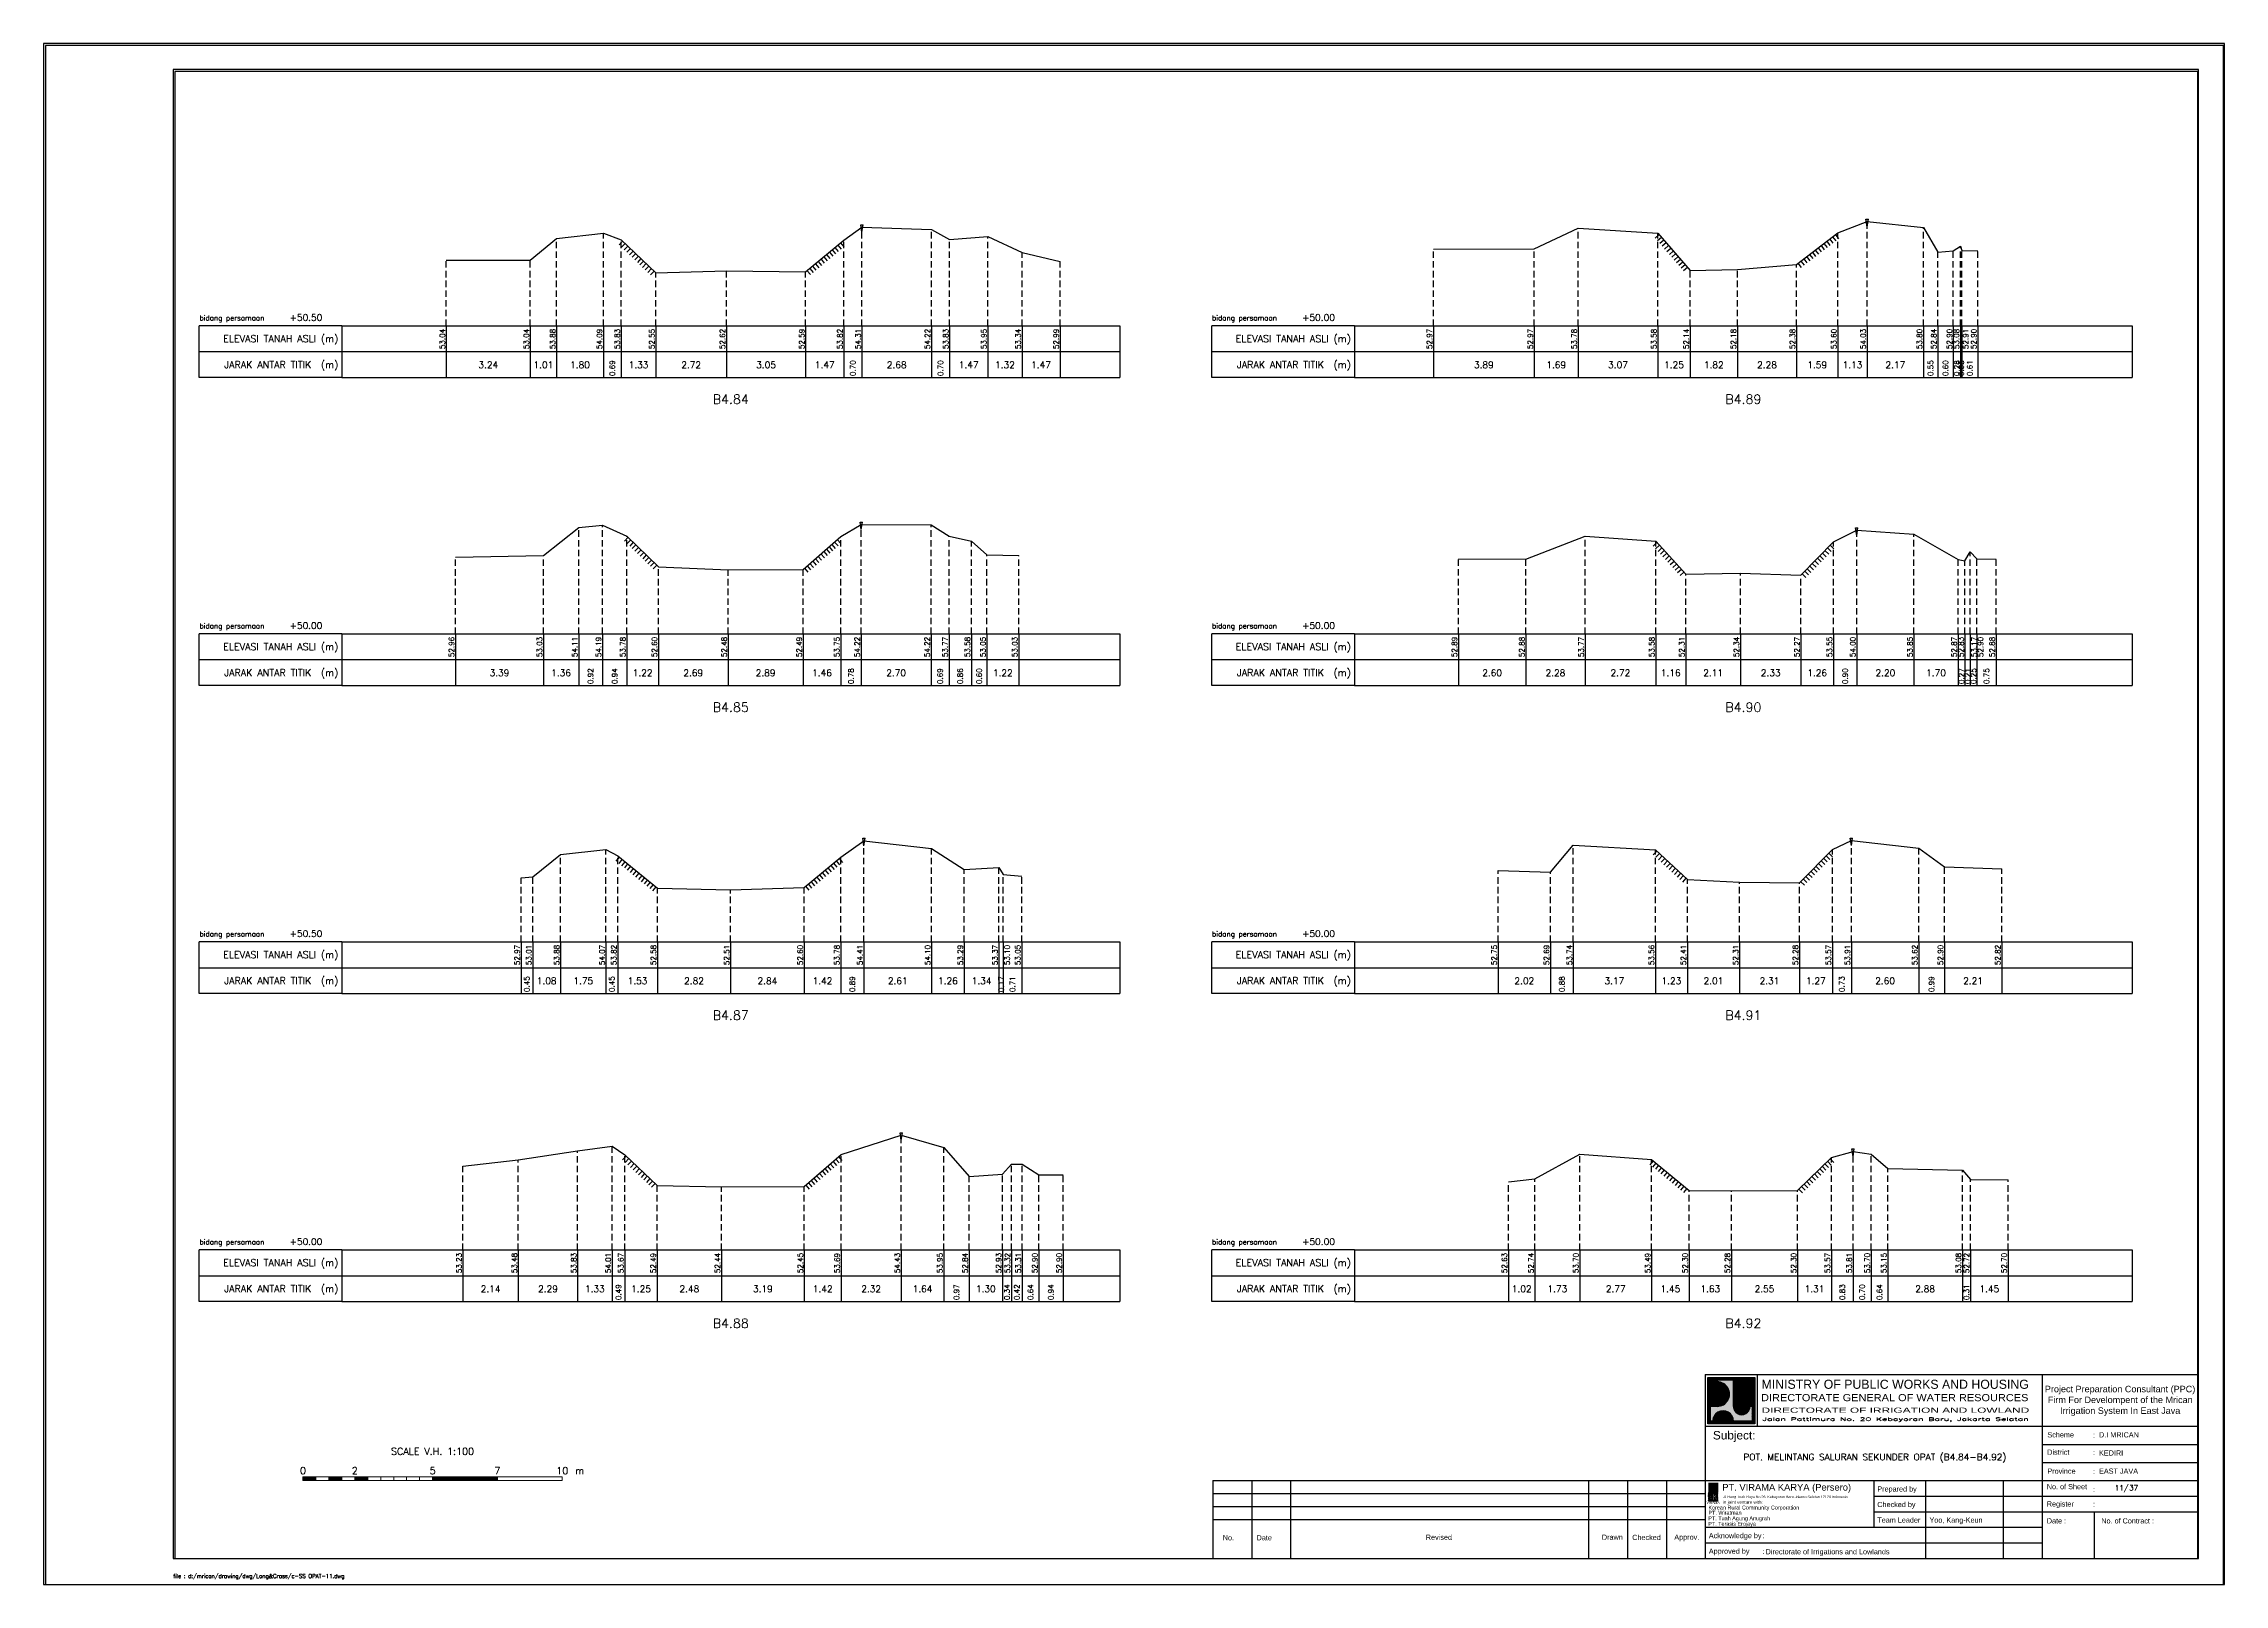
# Model space of a CAD drawing. Header units: inches. Extents: x -11 to 3175, y -842 to -783.
# Drawn here: x 855 to 939.1, y -842 to -782.6 of the extents above; entities that cross this region are included whole.
import ezdxf
from ezdxf.enums import TextEntityAlignment as Align

# ---------------------------------------------------------------- set-up
doc = ezdxf.new("R2010")
doc.units = ezdxf.units.IN
doc.header["$MEASUREMENT"] = 0
doc.linetypes.add('DASHED2', pattern=[0.375, 0.25, -0.125])
doc.layers.add('KOP', color=7, linetype='Continuous')
doc.layers.add('pelengkap', color=7, linetype='Continuous')
doc.styles.add('ARIAL', font='arial.ttf')
doc.styles.add('battang01', font='arial.ttf')
doc.styles.add('L100', font='simplex.shx', dxfattribs={"height": 0.254})
doc.styles.add('L140', font='simplex.shx', dxfattribs={"height": 0.356})
doc.styles.add('L60', font='simplex.shx', dxfattribs={"height": 0.152})
doc.styles.add('L80', font='simplex.shx', dxfattribs={"height": 0.203})
doc.styles.add('ROMANS-N', font='ROMANS.SHX', dxfattribs={"width": 0.8})
doc.styles.add('SONDU', font='arial.ttf')
doc.styles.get("Standard").update_dxf_attribs({"font": 'simplex.shx'})
doc.styles.add('STYLE1', font='arial.ttf', dxfattribs={"height": 0.2})
pattern_1 = [(45, (0, 0), (-0.08838834764831843, 0.08838834764831845), [])]

# ---------------------------------------------------------------- blocks, each defined once
blk = doc.blocks.new('kop')
at = {"layer": 'KOP'}
h = blk.add_hatch(color=3, dxfattribs=at)
h.paths.add_polyline_path([(609.8653532927285, 69.7965174242664), (591.8076082223538, 69.7965174242664), (591.8076082223538, 51.90947071793616), (609.8653532927285, 51.90947071793616)])
h.paths.add_polyline_path([(592.1020534932645, 52.24844148547069), (592.1020534932645, 69.50460869670152), (609.5341911203627, 69.50460869670152), (609.5341911203627, 52.24844148547069)], flags=16)
edge = h.paths.add_edge_path(flags=0)
edge.add_line((608.873529834174, 52.90910277674104), (601.6712012034158, 52.90910277674104))
edge.add_ellipse((597.6820295724688, 52.91975268540099), major_axis=(2.820780363398898, 2.820780363398898), ratio=0.9999999999999934, start_angle=314.8470375744171, end_angle=495.1529624255826)
edge.add_line((593.6928579415221, 52.90910277674104), (592.7627147794652, 52.90910277674104))
edge.add_line((592.7627147794651, 52.90910277674104), (592.7627147794651, 58.62619728620361))
edge.add_line((592.7627147794651, 58.62619728620368), (595.428986556629, 58.62619728620368))
edge.add_ellipse((595.4289865566291, 63.36824099147847), major_axis=(-3.353131261170752, 3.353131261170752), ratio=0.9999999999999983, start_angle=134.9999999999999, end_angle=314.9999999999999)
edge.add_line((595.4289865566291, 68.11028469675327), (595.4289865566291, 68.84394741944757))
edge.add_line((595.4289865566291, 68.84394741944752), (601.6547436091821, 68.84394741944752))
edge.add_line((601.6547436091821, 68.84394741944752), (601.6547436091821, 58.59413430307072))
edge.add_ellipse((604.8563547331537, 58.62619728605213), major_axis=(2.263994459030571, 2.263994459030571), ratio=0.9999999999991376, start_angle=135.5737774266452, end_angle=315.0000000026869)
edge.add_line((608.0581264027169, 58.62619728620368), (608.873529834174, 58.62619728620368))
edge.add_line((608.873529834174, 58.62619728620368), (608.873529834174, 52.9091027767411))
h = blk.add_hatch(dxfattribs=at)
h.set_pattern_fill('ANSI31', color=21)
h.set_pattern_definition(pattern_1)
h.paths.add_polyline_path([(609.5341911203627, 69.50460869670152), (592.1020534932645, 69.50460869670152), (592.1020534932645, 52.24844148547069), (609.5341911203627, 52.24844148547069)])
edge = h.paths.add_edge_path(flags=16)
edge.add_line((608.0581264038578, 58.62619728331649), (608.873529834174, 58.62619728331649))
edge.add_line((608.873529834174, 58.62619728331649), (608.873529834174, 52.90910277674104))
edge.add_line((608.873529834174, 52.90910277674104), (601.6712012043477, 52.90910277674104))
edge.add_ellipse((597.6820295732255, 52.91975268530538), major_axis=(-2.820780363950464, 2.820780363950464), ratio=0.9999999999999999, start_angle=224.8470375717975, end_angle=405.1529624282025)
edge.add_line((593.6928579421033, 52.90910277674104), (592.7627147794651, 52.90910277674104))
edge.add_line((592.7627147794651, 52.90910277674104), (592.7627147794651, 58.62619728331649))
edge.add_line((592.7627147794651, 58.62619728331649), (595.4289865705781, 58.62619728331649))
edge.add_ellipse((595.4289865571182, 63.3682409894528), major_axis=(-3.353131262124677, 3.353131262124677), ratio=0.9999999999999912, start_angle=134.9999999999997, end_angle=314.9999999999998)
edge.add_line((595.4289865571182, 68.11028469676671), (595.4289865571182, 68.84394741944752))
edge.add_line((595.4289865571182, 68.84394741944752), (601.6547436095548, 68.84394741944752))
edge.add_line((601.6547436095548, 68.84394741944752), (601.6547436095548, 58.5941344047481))
edge.add_ellipse((604.8563547345466, 58.62619728331649), major_axis=(-2.263994459341034, 2.263994459341035), ratio=0.999999999999965, start_angle=45.57377555810933, end_angle=225.000000000001)
h = blk.add_hatch(color=3, dxfattribs=at)
edge = h.paths.add_edge_path()
edge.add_line((601.6547436091821, 68.84394741944752), (595.4289865566291, 68.84394741944752))
edge.add_line((595.4289865566291, 68.84394741944752), (595.4289865566291, 68.11028469675321))
edge.add_ellipse((595.4289865566291, 63.36824099147847), major_axis=(-3.353131261170759, 3.353131261170758), ratio=0.9999999999999979, start_angle=134.9999999999999, end_angle=314.99999999999994, ccw=False)
edge.add_line((595.4289865566291, 58.62619728620368), (592.7627147794652, 58.62619728620368))
edge.add_line((592.7627147794651, 58.62619728620368), (592.7627147794651, 52.9091027767411))
edge.add_line((592.7627147794651, 52.90910277674104), (593.692857941522, 52.90910277674104))
edge.add_ellipse((597.6820295724688, 52.91975268540099), major_axis=(-2.820780363398898, 2.820780363398898), ratio=0.9999999999999934, start_angle=-135.1529624255826, end_angle=45.15296242558293, ccw=False)
edge.add_line((601.6712012034156, 52.90910277674104), (608.8735298341738, 52.90910277674104))
edge.add_line((608.873529834174, 52.90910277674104), (608.873529834174, 58.62619728620361))
edge.add_line((608.873529834174, 58.62619728620368), (608.0581264027169, 58.62619728620368))
edge.add_ellipse((604.856354733136, 58.62619728987087), major_axis=(2.263994459042317, 2.263994459042318), ratio=0.9999999999997576, start_angle=134.426222510409, end_angle=314.999999934367, ccw=False)
edge.add_line((601.6547436091821, 58.65826027636805), (601.6547436091821, 68.8439474194476))
h = blk.add_hatch(dxfattribs=at)
h.set_pattern_fill('ANSI31', color=41)
h.set_pattern_definition(pattern_1)
h.paths.add_polyline_path([(595.5939701222399, 25.44229578518152), (591.9923714647559, 25.44229578518152), (591.9923714647559, 22.12011222587194), (595.5939701222399, 22.12011222587194)])
h.paths.add_polyline_path([(594.8290399212113, 23.80107538915849), (595.486404190889, 22.50553331270966), (594.9518442189607, 22.50553331270966), (594.3704352444638, 23.59173922572727), (594.3704352444638, 22.50553331270966), (593.8526512319377, 22.50553331270966), (593.8526512319377, 24.7253559070662), (593.2416323709347, 22.50553331270966), (592.8436656118323, 22.50553331270966), (592.1206616099082, 25.0450254569166), (592.6728596590955, 25.0450254569166), (593.0257276515837, 23.53939475651638), (593.4088768836065, 25.0450254569166), (594.3704352444638, 25.0450254569166), (594.3704352444638, 23.99209855350495), (594.8904903176194, 25.0450254569166), (595.4627761213299, 25.0450254569166)], flags=16)
at = {"color": 2}
blk.add_lwpolyline([(-49.29008735655361, -9.987386569675465), (790.6905617838997, -9.987386569675465), (790.6905617838997, 583.2926438577114), (-49.29008735655361, 583.2926438577114)], close=True, dxfattribs=at)
at = {"color": 6}
blk.add_lwpolyline([(0.6493091440684111, 0.0004927304488262507), (780.7026824837753, 0.0004927304488262507), (780.7026824837753, 573.3047645575871), (0.6493091440684111, 573.3047645575871)], close=True, dxfattribs=at)
at = {"layer": 'KOP', "color": 5}
for p, q in [((590.8030303217506, 70.96299432783698), (590.8030303217506, 29.98464833497903)), ((590.8030303217506, 70.96299432783698), (780.7026824837753, 70.96299432783698)), ((400.9033781597261, 29.98464833497903), (400.9033781597261, 0.0004927304488262507)), ((400.9033781597261, 29.98464833497903), (590.8030303217506, 29.98464833497903)), ((590.8030303217506, 29.98464833497903), (590.8030303217506, 0.0004927304488262507))]:
    blk.add_line(p, q, dxfattribs=at)
at = {"layer": 'KOP', "color": 3}
for p, q in [((591.8076082223538, 69.7965174242664), (609.8653532927285, 69.7965174242664)), ((591.8076082223538, 51.90947071793616), (591.8076082223538, 69.7965174242664)), ((592.1020534932645, 69.50460869670152), (609.5341911203627, 69.50460869670152)), ((592.1020534932645, 52.24844148547069), (592.1020534932645, 69.50460869670152)), ((595.4289865571182, 68.84394741502373), (595.4289865571182, 68.1102846954029)), ((595.4289865566291, 68.84394741944752), (601.6547436091821, 68.84394741944752)), ((601.6547436095548, 58.59413430414176), (601.6547436095548, 68.84394741502373)), ((609.5341911203627, 69.50460869670152), (609.5341911203627, 52.24844148547069)), ((609.8653532927285, 69.7965174242664), (609.8653532927285, 51.90947071793616)), ((609.8653532927285, 51.90947071793616), (591.8076082223538, 51.90947071793616)), ((609.5341911203627, 52.24844148547069), (592.1020534932645, 52.24844148547069)), ((592.7627147794651, 52.90910277674104), (592.7627147794651, 58.62619728620368)), ((595.4289865571182, 58.62619728331649), (592.7627147799426, 58.62619728331649)), ((593.6928579415221, 52.90910277674104), (592.7627147794651, 52.90910277674104)), ((608.873529834174, 52.90910277674104), (601.6712012034156, 52.90910277674104)), ((608.8735298352565, 58.62619728331649), (608.0581264038578, 58.62619728331649)), ((608.873529834174, 58.62619728620368), (608.873529834174, 52.90910277674104)), ((720.7343712747147, 43.97725428375983), (780.7026824837753, 43.97725428375983)), ((720.7343712747147, 36.98095130936949), (780.7026824837753, 36.98095130936949)), ((415.895455961991, 29.98464833497903), (415.895455961991, 0.0004927304488262507)), ((430.8875337642562, 29.98464833497903), (430.8875337642562, 0.0004927304488262507)), ((545.8267969149554, 29.98464833497903), (545.8267969149554, 0.0004927304488262507)), ((560.8188747172203, 29.98464833497903), (560.8188747172203, 0.0004927304488262507)), ((575.8109525194855, 29.98464833497903), (575.8109525194855, 0.0004927304488262507)), ((655.7687007982327, 29.98464833497903), (655.7687007982327, 11.99415497226093)), ((675.7581378679197, 29.98464833497903), (675.7581378679197, 0.0004927304488262507)), ((705.7422934724498, 29.98464833497903), (705.7422934724498, 0.0004927304488262507)), ((400.9033781597261, 24.98728906755738), (590.8030303217506, 24.98728906755738)), ((400.9033781597261, 19.98992980013563), (590.8030303217506, 19.98992980013563)), ((655.7687007982327, 23.98781721407303), (720.7343712747147, 23.98781721407303)), ((655.7687007982327, 17.99098609316704), (720.7343712747147, 17.99098609316704)), ((720.7343712747147, 23.98781721407303), (780.7026824837753, 23.98781721407303)), ((720.7343712747147, 17.99098609316704), (780.7026824837753, 17.99098609316704)), ((740.7238083444017, 17.99098609316704), (740.7238083444017, 0.0004927304488262507)), ((400.9033781597261, 14.99257053271398), (590.8030303217506, 14.99257053271398)), ((590.8030303217506, 5.997323851354935), (720.7343712747147, 5.997323851354935))]:
    blk.add_line(p, q, dxfattribs=at)
at = {"layer": 'KOP', "color": 4}
for p, q in [((610.7924673914374, 70.96299432783698), (610.7924673914374, 50.97355725815018)), ((720.7343712747147, 70.96299432783698), (720.7343712747147, 0.0004927304488262507)), ((590.8030303217506, 50.97355725815018), (720.7343712747147, 50.97355725815018)), ((720.7343712747147, 50.97355725815018), (780.7026824837753, 50.97355725815018)), ((590.8030303217506, 29.98464833497903), (720.7343712747147, 29.98464833497903)), ((720.7343712747147, 29.98464833497903), (780.7026824837753, 29.98464833497903)), ((590.8030303217506, 11.99415497226093), (720.7343712747147, 11.99415497226093))]:
    blk.add_line(p, q, dxfattribs=at)
at = {"layer": 'KOP', "color": 41}
blk.add_line((595.5939701222399, 22.12011222587194), (591.9923714647559, 22.12011222587194), dxfattribs=at)
for points in [[(591.9923714647559, 25.44229578518152), (595.5939701222399, 25.44229578518152)], [(592.2042302093139, 25.44229578518152), (592.4160889538717, 25.44229578518152)], [(592.6279476984296, 25.44229578518152), (592.8398064429874, 25.44229578518152)], [(593.0516651875452, 25.44229578518152), (593.2635239321031, 25.44229578518152)], [(593.475382676661, 25.44229578518152), (593.6872414212188, 25.44229578518152)], [(593.8991001657766, 25.44229578518152), (594.1109589103345, 25.44229578518152)], [(594.3228176548924, 25.44229578518152), (594.5346763994503, 25.44229578518152)], [(594.7465351440081, 25.44229578518152), (594.958393888566, 25.44229578518152)], [(595.1702526331238, 25.44229578518152), (595.3821113776818, 25.44229578518152)], [(592.1206616099082, 25.0450254569166), (592.6728596590955, 25.0450254569166)], [(592.1206616099082, 25.0450254569166), (592.8436656118323, 22.50553331270964)], [(592.6728596590955, 25.04502545691657), (593.0257276515837, 23.53939475651638), (593.4088768836065, 25.04502545691663)], [(592.8436656118323, 22.50553331270966), (593.2416323709347, 22.50553331270966)], [(593.2416323709347, 22.50553331270964), (593.8526512319377, 24.7253559070662)], [(593.4088768836065, 25.0450254569166), (594.3704352444638, 25.0450254569166)], [(593.8526512319377, 22.50553331270966), (593.8526512319377, 24.7253559070662)], [(593.8526512319377, 22.50553331270966), (594.3704352444638, 22.50553331270966)], [(594.3704352444638, 25.0450254569166), (594.3704352444638, 23.99209855350495)], [(594.3704352444638, 23.99209855350495), (594.8904903176194, 25.04502545691664)], [(594.9518442189607, 22.50553331270961), (594.3704352444638, 23.59173922572727)], [(594.3704352444638, 23.59173922572727), (594.3704352444638, 22.50553331270966)], [(594.8290399212113, 23.80107538915849), (595.4627761213299, 25.04502545691658)], [(594.8290399212113, 23.80107538915849), (595.486404190889, 22.50553331270966)], [(594.8904903176194, 25.0450254569166), (595.4627761213299, 25.0450254569166)], [(594.9518442189607, 22.50553331270966), (595.486404190889, 22.50553331270966)]]:
    blk.add_lwpolyline(points, dxfattribs=at)
at = {"layer": 'KOP', "color": 42}
for points in [[(592.1962927759001, 29.11418325926331), (592.1962927759001, 25.44229578518152)], [(592.5354066955362, 29.11418325926331), (592.5354066955362, 25.44229578518152)], [(592.9591241846518, 29.11418325926331), (592.9591241846518, 25.44229578518152)], [(593.3828416737675, 29.11418325926331), (593.3828416737675, 25.44229578518152)], [(593.8065591628832, 29.11418325926331), (593.8065591628832, 25.44229578518152)], [(594.2302766519989, 29.11418325926331), (594.2302766519989, 25.44229578518152)], [(594.6539941411147, 29.11418325926331), (594.6539941411147, 25.44229578518152)], [(595.0777116302304, 29.11418325926331), (595.0777116302304, 25.44229578518152)], [(595.5014291193462, 29.11418325926331), (595.5014291193462, 25.44229578518152)]]:
    blk.add_lwpolyline(points, dxfattribs=at)
at = {"layer": 'KOP', "color": 3}
for centre, major_axis, ratio, start_param, end_param in [((595.4289865571182, 63.3682409894528), (-3.353131262124677, 3.353131262124677), 0.9999999999999912, 2.35619449019234, 5.497787143782134), ((597.6820295732255, 52.91975268530538), (-2.820780363950464, 2.820780363950464), 0.9999999999999998, 3.924321118983262, 7.071253168581014), ((604.8563547345466, 58.62619728331649), (-2.263994459341034, 2.263994459341035), 0.9999999999999651, 0.7853981633974656, 3.926990816987259)]:
    blk.add_ellipse(centre, major_axis=major_axis, ratio=ratio, start_param=start_param, end_param=end_param, dxfattribs=at)
at = {"layer": 'KOP', "color": 5, "style": 'SONDU'}
for s, height, width, p, p2 in [('MINISTRY OF PUBLIC WORKS AND HOUSING', 3.49815148719519, 0.9710490151369037, (612.4932982688147, 65.39724920043633), (715.583635835389, 65.39724920043633)), ('DIRECTORATE GENERAL OF WATER RESOURCES', 2.748547597081934, 1.100714376561997, (612.3259886324004, 60.61804978528377), (715.4154333181652, 60.61804978528377)), ('DIRECTORATE OF IRRIGATION AND LOWLAND', 1.99894370696868, 1.63875262601232, (612.5247331509995, 56.15346481889102), (715.7518429621628, 56.15346481889102))]:
    blk.add_text(s, height=height, dxfattribs=dict(at, width=width)).set_placement(p, p2, align=Align.FIT)
at = {"layer": 'KOP', "color": 3, "style": 'ROMANS-N', "width": 1.832260783358812}
blk.add_text('Jalan Pattimura No. 20 Kebayoran Baru, Jakarta Selatan', height=1.249339816855425, dxfattribs=at).set_placement((612.7914110984061, 53.0739527913797), (715.583635835389, 53.0739527913797), align=Align.FIT)
at = {"layer": 'KOP', "color": 5, "style": 'ARIAL'}
blk.add_text('Subject:', height=3.252150442789123, dxfattribs=at).set_placement((593.7538629287924, 45.86653647040268))
at = {"layer": 'KOP', "color": 3}
for s, height, style, p in [('Scheme', 1.99894370696868, 'battang01', (722.7467307064071, 46.65722556886666)), ('District', 1.99894370696868, 'battang01', (722.6754973804648, 39.96707763894264)), (':', 1.99894370696868, 'battang01', (740.368327375754, 46.56012324452533)), ('D.I MRICAN', 1.99894370696868, 'battang01', (742.6585068305885, 46.65722556886666)), ('Province', 1.99894370696868, 'battang01', (722.7467307064071, 32.66461962008597)), (':', 1.99894370696868, 'battang01', (740.368327375754, 32.56751729574452)), (':', 1.99894370696868, 'battang01', (740.382074427338, 39.86997531646293)), ('KEDIRI', 1.99894370696868, 'battang01', (742.6585068305885, 39.66092259447632)), ('EAST JAVA', 1.99894370696868, 'battang01', (742.6585068305885, 32.66461962008597)), ('Prepared by', 1.99894370696868, 'battang01', (657.1430811109453, 25.78808395849862)), ('No. of Sheet ', 1.99894370696868, 'battang01', (722.520620818671, 26.67669459981798)), (':', 1.99894370696868, 'battang01', (740.3764858407951, 25.61838168175072)), ('in joint venture with:', 1.249339816855425, 'SONDU', (597.5578460284455, 21.07202452231022)), ('Checked by', 1.99894370696868, 'battang01', (657.1430811109453, 19.79125283759251)), ('Register', 1.99894370696868, 'battang01', (722.520620818671, 20.01807698302375)), (':', 1.99894370696868, 'battang01', (740.3598310849088, 19.92097465868241)), ('No.', 2, 'STYLE1', (404.7326663119579, 6.989602865739329)), ('Date', 2, 'STYLE1', (417.7761580577991, 6.989602865739329)), ('Revised', 2, 'STYLE1', (483.0371936477145, 7.169341252978228)), ('Drawn', 2, 'STYLE1', (550.9231662973559, 7.182965166626985)), ('Checked', 2, 'STYLE1', (562.6224972631348, 7.108401592637279)), ('Approv.', 2, 'STYLE1', (578.86250988613, 7.205550314016108)), ('Acknowledge by', 1.99894370696868, 'battang01', (592.1774106344633, 7.797590595780406)), (':', 1.99894370696868, 'battang01', (612.7647815001492, 7.813086169812294)), ('Team Leader', 1.99894370696868, 'battang01', (657.1430811109453, 13.79442171668651)), ('Yoo, Kang-Keun', 1.99894370696868, 'battang01', (677.261691985017, 13.79442171668651)), ('Date :', 1.99894370696868, 'battang01', (722.520620818671, 13.48542904786333)), ('No. of Contract :', 1.99894370696868, 'battang01', (743.5203251274443, 13.48542904786333)), ('Approved by', 1.99894370696868, 'battang01', (592.1774106344633, 1.800759474874411)), (':', 1.99894370696868, 'battang01', (612.8062382028575, 1.771932832116903)), ('Directorate of Irrigations and Lowlands', 1.99894370696868, 'battang01', (614.0846811434608, 1.594699671224788))]:
    blk.add_text(s, height=height, dxfattribs=dict(at, style=style)).set_placement(p)
at = {"layer": 'KOP', "color": 6, "style": 'SONDU'}
blk.add_text('PT. VIRAMA KARYA (Persero)', height=2.580944750812598, dxfattribs=at).set_placement((597.3630730504415, 26.14584984606049))
at = {"layer": 'KOP', "color": 42, "style": 'SONDU'}
blk.add_text('VIRAMA', height=0.9417941134961573, dxfattribs=at).set_placement((591.2959839900191, 21.03873930941651))
at = {"layer": 'KOP', "color": 4, "style": 'SONDU'}
for s, p in [('Korean Rural Community Corporation', (592.0172325651579, 18.85809622764893)), ('PT. Wiratman', (592.0172325651579, 16.86431729777243)), ('PT. Terasis Erojaya', (591.9444979581187, 12.58833032325808)), ('PT. Tuah Agung Anugrah', (591.9984246368545, 14.73155498450907))]:
    blk.add_text(s, height=1.49920778022651, dxfattribs=at).set_placement(p)
at = {"layer": 'KOP', "color": 3, "insert": (719.8583502723425, 60.76950394133539), "char_height": 2.49867963371085, "width": 61.43936713392102, "attachment_point": 4, "style": 'SONDU'}
blk.add_mtext('\\pi1.9124;Project Preparation Consultant (PPC)\\P\\pi3.0493;Firm For Develompent of the Mrican \\P\\pi7.7731;Irrigation System In East Java', dxfattribs=at)
at = {"layer": 'KOP', "color": 2, "insert": (597.5716775050441, 24.25098294227902), "char_height": 0.9994718534843399, "width": 48.71807324837515, "attachment_point": 1, "style": 'SONDU'}
blk.add_mtext('Jl. Hang Tuah Raya No.26, Kebayoran Baru Jakarta Selatan 12120 Indonesia', dxfattribs=at)
blk = doc.blocks.new('*X6')
at = {"color": 0}
for p, q in [((20000, 6250), (25000, 6250)), ((20000, 6200), (25000, 6200)), ((20000, 6150), (25000, 6150)), ((20000, 6100), (25000, 6100)), ((20000, 6050), (25000, 6050))]:
    blk.add_line(p, q, dxfattribs=at)
blk = doc.blocks.new('*X5')
at = {"color": 0}
for p, q in [((14000, 6250), (15000, 6250)), ((14000, 6200), (15000, 6200)), ((14000, 6150), (15000, 6150)), ((14000, 6100), (15000, 6100)), ((14000, 6050), (15000, 6050))]:
    blk.add_line(p, q, dxfattribs=at)
blk = doc.blocks.new('*X3')
at = {"color": 0}
for p, q in [((10000, 6250), (11000, 6250)), ((10000, 6200), (11000, 6200)), ((10000, 6150), (11000, 6150)), ((10000, 6100), (11000, 6100)), ((10000, 6050), (11000, 6050))]:
    blk.add_line(p, q, dxfattribs=at)
blk = doc.blocks.new('*X4')
at = {"color": 0}
for p, q in [((12000, 6250), (13000, 6250)), ((12000, 6200), (13000, 6200)), ((12000, 6150), (13000, 6150)), ((12000, 6100), (13000, 6100)), ((12000, 6050), (13000, 6050))]:
    blk.add_line(p, q, dxfattribs=at)
blk = doc.blocks.new('c100')
at = {"color": 2}
blk.add_lwpolyline([(-5, -1), (79.10000000000002, -1), (79.10000000000002, 58.4), (-5, 58.4)], close=True, dxfattribs=at)
at = {"color": 6}
blk.add_lwpolyline([(0, 0), (78.10000000000002, 0), (78.10000000000002, 57.4), (3.516176065587739e-15, 57.4)], close=True, dxfattribs=at)
at = {"color": 3, "lineweight": 0}
for points in [[(5, 3), (5.5, 3), (5.5, 3.15), (5, 3.15)], [(5.5, 3), (6, 3), (6, 3.15), (5.5, 3.15)], [(6, 3), (6.5, 3), (6.5, 3.15), (6, 3.15)], [(6.5, 3), (7, 3), (7, 3.15), (6.5, 3.15)], [(7, 3), (7.5, 3), (7.5, 3.15), (7, 3.15)], [(7.5, 3), (8, 3), (8, 3.15), (7.5, 3.15)], [(8, 3), (8.5, 3), (8.5, 3.15), (8, 3.15)], [(8.5, 3), (9, 3), (9, 3.15), (8.5, 3.15)], [(9, 3), (9.5, 3), (9.5, 3.15), (9, 3.15)], [(9.5, 3), (10, 3), (10, 3.15), (9.5, 3.15)], [(10, 3), (12.5, 3), (12.5, 3.15), (10, 3.15)], [(12.5, 3), (15, 3), (15, 3.15), (12.5, 3.15)]]:
    blk.add_lwpolyline(points, close=True, dxfattribs=at)
at = {"color": 1, "lineweight": 0, "xscale": 0.0005, "yscale": 0.0005, "zscale": 0.0005}
for name in ['*X3', '*X4', '*X5', '*X6']:
    blk.add_blockref(name, (0, 0), dxfattribs=at)
at = {"color": 3}
for s, p in [('SCALE V.H. 1:100', (10, 4)), ('0', (5, 3.25)), ('2', (7, 3.25)), ('5', (10, 3.25)), ('7', (12.5, 3.25)), ('10', (15, 3.25))]:
    blk.add_text(s, height=0.27, dxfattribs=at).set_placement(p, align=Align.CENTER)
blk.add_text('m', height=0.27, dxfattribs=at).set_placement((15.5, 3.25))
blk = doc.blocks.new('das2')
at = {"color": 5, "linetype": 'Continuous'}
for q in [(0, 1), (17.75, 0.9999999999999973)]:
    blk.add_line((2.75, 1), q, dxfattribs=at)
at = {"color": 3, "linetype": 'Continuous'}
for p, q in [((2.75, 1), (2.75, 0)), ((17.75, 0.9999999999999973), (17.75, -2.664535259100376e-15)), ((0, 0.5000000000000004), (17.75, 0.4999999999999973)), ((2.75, 0), (0, 0)), ((2.75, 0), (17.75, -2.664535259100376e-15))]:
    blk.add_line(p, q, dxfattribs=at)
blk.add_lwpolyline([(0, 0), (0, 1)], dxfattribs=at)
blk.add_text('bidang persamaan', height=0.1, dxfattribs=at).set_placement((0.005000000000000004, 1.100000000000001))
at = {"color": 5, "linetype": 'Continuous'}
for s, p in [('ELEVASI TANAH ASLI (m)', (2.683279515513197, 0.6825000000000001)), ('JARAK ANTAR TITIK  (m)', (2.683279515513197, 0.1825000000000001))]:
    blk.add_text(s, height=0.135, dxfattribs=at).set_placement(p, align=Align.RIGHT)
blk = doc.blocks.new('gbrpatok')
at = {"color": 2, "linetype": 'Continuous'}
for p, q in [((-0.0004517254713327645, 0.0009574234873781506), (0.0004517254713327645, 0.0009574234873781506)), ((0, -0.001962284437723838), (-0.0004517254713327645, 0.0009574234873781506)), ((0, -0.001962284437723838), (0.0004517254713327645, 0.0009574234873781506))]:
    blk.add_line(p, q, dxfattribs=at)

msp = doc.modelspace()

# ---------------------------------------------------------------- linework, layer by layer
at = {"color": 2, "linetype": 'Continuous', "lineweight": -3}
for p, q in [((885.8619547256562, -790.1718487614542), (886.5596201176562, -789.6758487614542)), ((886.5596201176562, -789.6758487614542), (889.2361208186562, -789.7638487614543)), ((924.1940048158193, -789.8916794781755), (925.3239840198194, -789.4606794781756)), ((925.3239840198194, -789.4606794781756), (927.4951857608194, -789.6906794781755)), ((927.4951857608194, -789.6906794781755), (928.0435328788194, -790.6446794781756)), ((873.7687921576562, -790.9448487614542), (874.7816261876562, -790.1108487614542)), ((874.7816261876562, -790.1108487614542), (876.5865258136562, -789.9008487614542)), ((876.5865258136562, -789.9008487614542), (877.2774267346562, -790.1618487614542)), ((877.2774267346562, -790.1618487614542), (878.6115332416562, -791.4378487614542)), ((884.3876859576562, -791.3978487614543), (885.8619547256562, -790.1718487614542)), ((889.2361208186562, -789.7638487614543), (889.9402472786562, -790.1568487614542)), ((889.9402472786562, -790.1568487614542), (891.4127481806562, -790.0348487614542)), ((891.4127481806562, -790.0348487614542), (892.7329557636563, -790.6478487614543)), ((908.5990570798193, -790.5186794781756), (912.4863383598193, -790.5136794781756)), ((912.4863383598193, -790.5136794781756), (914.1780766098194, -789.7086794781756)), ((914.1780766098194, -789.7086794781756), (917.2505023668193, -789.9116794781755)), ((917.2505023668193, -789.9116794781755), (918.4987348668194, -791.3516794781756)), ((922.6004844328194, -791.1106794781756), (924.1940048158193, -789.8916794781755)), ((928.6464364268194, -790.5836794781756), (928.9234524528193, -790.4036794781756)), ((928.9234524528193, -790.4036794781756), (928.9754683748193, -790.5746794781755)), ((870.5294964776563, -790.9478487614542), (873.7687921576562, -790.9448487614542)), ((878.6115332416562, -791.4378487614542), (881.3338462036562, -791.3648487614543)), ((881.3338462036562, -791.3648487614543), (884.3876859576562, -791.3978487614543)), ((892.7329557636563, -790.6478487614543), (894.1989751296562, -790.9948487614543)), ((918.4987348668194, -791.3516794781756), (920.3212835488193, -791.3116794781756)), ((920.3212835488193, -791.3116794781756), (922.6004844328194, -791.1106794781756)), ((928.0435328788194, -790.6446794781756), (928.6464364268194, -790.5836794781756)), ((928.9754683748193, -790.5746794781755), (929.5858005338193, -790.5866794781756)), ((874.2779404260522, -802.3278305520273), (875.6355939560522, -801.2538305520274)), ((875.6355939560522, -801.2538305520274), (876.5531831220521, -801.1688305520273)), ((876.5531831220521, -801.1688305520273), (877.4886541170522, -801.5828305520273)), ((885.7457307810522, -801.6078305520273), (886.5288948760522, -801.1398305520273)), ((886.5288948760522, -801.1398305520273), (889.2258301740521, -801.1468305520273)), ((889.2258301740521, -801.1468305520273), (889.9156540940521, -801.5948305520272)), ((924.0247101705187, -801.8074425799778), (924.9242595025187, -801.3634425799777)), ((924.9242595025187, -801.3634425799777), (927.1280839055187, -801.5074425799777)), ((877.4886541170522, -801.5828305520273), (878.7092207140522, -802.7658305520273)), ((884.2899984960521, -802.8708305520273), (885.7457307810522, -801.6078305520273)), ((889.9156540940521, -801.5948305520272), (890.7788408760522, -801.7808305520273)), ((890.7788408760522, -801.7808305520273), (891.3791123970522, -802.3138305520273)), ((891.3791123970522, -802.3138305520273), (892.6029791690522, -802.3278305520273)), ((912.1620141625186, -802.4814425799777), (914.4452879425187, -801.5894425799777)), ((914.4452879425187, -801.5894425799777), (917.1701977275187, -801.7834425799778)), ((917.1701977275187, -801.7834425799778), (918.3299782675186, -803.0544425799777)), ((922.7692411725187, -803.0944425799777), (924.0247101705187, -801.8074425799778)), ((927.1280839055187, -801.5074425799777), (928.8285275505186, -802.4944425799778)), ((929.0960990245187, -802.5364425799777), (929.3016072145186, -802.1924425799778)), ((929.3016072145186, -802.1924425799778), (929.5505154395187, -802.4574425799777)), ((870.8857533460522, -802.4018305520273), (874.2779404260522, -802.3278305520273)), ((878.7092207140522, -802.7658305520273), (881.3956680160521, -802.8808305520273)), ((881.3956680160521, -802.8808305520273), (884.2899984960521, -802.8708305520273)), ((909.5606368525187, -802.4674425799777), (912.1620141625186, -802.4814425799777)), ((918.3299782675186, -803.0544425799777), (920.4370499015187, -803.0194425799777)), ((920.4370499015187, -803.0194425799777), (922.7692411725187, -803.0944425799777)), ((928.8285275505186, -802.4944425799778), (929.0960990245187, -802.5364425799777)), ((929.5505154395187, -802.4574425799777), (930.2992089895187, -802.4774425799777)), ((873.8601365427033, -814.7258924726575), (874.9365779627034, -813.8558924726575)), ((874.9365779627034, -813.8558924726575), (876.6872111887034, -813.6708924726574)), ((876.6872111887034, -813.6708924726574), (877.1410493777034, -813.9178924726575)), ((877.1410493777034, -813.9178924726575), (878.6699223417033, -815.1538924726575)), ((884.3292968317033, -815.1328924726574), (885.7446344907033, -813.9618924726575)), ((885.7446344907033, -813.9618924726575), (886.6333751727034, -813.3308924726575)), ((886.6333751727034, -813.3308924726575), (889.2454595897034, -813.6338924726575)), ((889.2454595897034, -813.6338924726575), (890.5039213877034, -814.4448924726574)), ((913.1125438087056, -814.5453187745491), (913.9923454287056, -813.5003187745491)), ((913.9923454287056, -813.5003187745491), (917.1575236327055, -813.6793187745491)), ((917.1575236327055, -813.6793187745491), (918.3892760617056, -814.8273187745491)), ((922.7099434517055, -814.954318774549), (923.9812612827055, -813.6683187745491)), ((923.9812612827055, -813.6683187745491), (924.7153593687055, -813.3233187745491)), ((924.7153593687055, -813.3233187745491), (927.3153295607055, -813.6173187745491)), ((927.3153295607055, -813.6173187745491), (928.3010984837056, -814.3383187745491)), ((873.4124949827034, -814.7658924726575), (873.8601365427033, -814.7258924726575)), ((890.5039213877034, -814.4448924726574), (891.8420304697033, -814.3658924726575)), ((891.8420304697033, -814.3658924726575), (892.0070444037034, -814.6368924726575)), ((892.0070444037034, -814.6368924726575), (892.7192019857034, -814.6918924726575)), ((911.0906523287056, -814.4843187745491), (913.1125438087056, -814.5453187745491)), ((918.3892760617056, -814.8273187745491), (920.4040718577055, -814.925318774549)), ((920.4040718577055, -814.925318774549), (922.7099434517055, -814.954318774549)), ((928.3010984837056, -814.3383187745491), (930.5145711257055, -814.4173187745491)), ((878.6699223417033, -815.1538924726575), (881.4942793377033, -815.2248924726575)), ((881.4942793377033, -815.2248924726575), (884.3292968317033, -815.1328924726574)), ((885.753563414606, -825.4257465886518), (888.074547400606, -824.6827465886519)), ((888.074547400606, -824.6827465886519), (889.717248669606, -825.1607465886518)), ((871.169530480606, -825.8797465886519), (873.307128320606, -825.6297465886519)), ((873.307128320606, -825.6297465886519), (875.595243320606, -825.2817465886518)), ((875.595243320606, -825.2817465886518), (876.923411980606, -825.0997465886518)), ((876.923411980606, -825.0997465886518), (877.4162894106059, -825.4407465886518)), ((877.4162894106059, -825.4407465886518), (878.6637312906059, -826.6217465886518)), ((884.335487376606, -826.6587465886519), (885.753563414606, -825.4257465886518)), ((889.717248669606, -825.1607465886518), (890.686973678606, -826.2707465886518)), ((891.982420665606, -826.1877465886519), (892.322736645606, -825.7967465886518)), ((892.322736645606, -825.7967465886518), (892.7393931056059, -825.7987465886519)), ((892.7393931056059, -825.7987465886519), (893.378303301606, -826.2147465886518)), ((912.510940456193, -826.367359312443), (914.240912916193, -825.4123593124431)), ((914.240912916193, -825.4123593124431), (917.012618273193, -825.622359312443)), ((917.012618273193, -825.622359312443), (918.459116628193, -826.810359312443)), ((922.640102861193, -826.810359312443), (923.949037907193, -825.543359312443)), ((923.949037907193, -825.543359312443), (924.783760016193, -825.3063593124431)), ((924.783760016193, -825.3063593124431), (925.480749256193, -825.415359312443)), ((925.480749256193, -825.415359312443), (926.117844346193, -825.963359312443)), ((878.6637312906059, -826.6217465886518), (881.1421754066059, -826.6717465886518)), ((881.1421754066059, -826.6717465886518), (884.335487376606, -826.6587465886519)), ((890.686973678606, -826.2707465886518), (891.982420665606, -826.1877465886519)), ((893.378303301606, -826.2147465886518), (894.3162781746059, -826.2127465886518)), ((911.487419696193, -826.485359312443), (912.510940456193, -826.367359312443)), ((926.117844346193, -825.963359312443), (928.999086813193, -826.034359312443)), ((928.999086813193, -826.034359312443), (929.309272695193, -826.390359312443)), ((929.309272695193, -826.390359312443), (930.762414212193, -826.408359312443)), ((918.459116628193, -826.810359312443), (920.090149786193, -826.829359312443)), ((920.090149786193, -826.829359312443), (922.640102861193, -826.810359312443))]:
    msp.add_line(p, q, dxfattribs=at)
at = {"color": 1, "linetype": 'DASHED2', "lineweight": -3}
for p, q in [((886.5596201176562, -793.4868487614542), (886.5596201176562, -789.6758487614542)), ((925.3239840198194, -793.4866794781756), (925.3239840198194, -789.4606794781756)), ((927.4951857608194, -793.4866794781756), (927.4951857608194, -789.6906794781755)), ((874.7816261876562, -793.4868487614542), (874.7816261876562, -790.1108487614542)), ((876.5865258136562, -793.4868487614542), (876.5865258136562, -789.9008487614542)), ((877.2774267346562, -793.4868487614542), (877.2774267346562, -790.1618487614542)), ((885.8619547256562, -793.4868487614542), (885.8619547256562, -790.1718487614542)), ((889.2361208186562, -793.4868487614542), (889.2361208186562, -789.7638487614543)), ((889.9402472786562, -793.4868487614542), (889.9402472786562, -790.1568487614542)), ((891.4127481806562, -793.4868487614542), (891.4127481806562, -790.0348487614542)), ((908.5990570798193, -793.4866794781756), (908.5990570798193, -790.5186794781756)), ((912.4863383598193, -793.4866794781756), (912.4863383598193, -790.5136794781756)), ((914.1780766098194, -793.4866794781756), (914.1780766098194, -789.7086794781756)), ((917.2505023668193, -793.4866794781756), (917.2505023668193, -789.9116794781755)), ((924.1940048158193, -793.4866794781756), (924.1940048158193, -789.8916794781755)), ((928.9234524528193, -793.4866794781756), (928.9234524528193, -790.4036794781756)), ((870.5294964776563, -793.4868487614542), (870.5294964776563, -790.9478487614542)), ((873.7687921576562, -793.4868487614542), (873.7687921576562, -790.9448487614542)), ((881.3338462036562, -793.4868487614542), (881.3338462036562, -791.3648487614543)), ((892.7329557636563, -793.4868487614542), (892.7329557636563, -790.6478487614543)), ((894.1989751296562, -793.4868487614542), (894.1989751296562, -790.9948487614543)), ((918.4987348668194, -793.4866794781756), (918.4987348668194, -791.3516794781756)), ((920.3212835488193, -793.4866794781756), (920.3212835488193, -791.3116794781756)), ((922.6004844328194, -793.4866794781756), (922.6004844328194, -791.1106794781756)), ((928.0435328788194, -793.4866794781756), (928.0435328788194, -790.6446794781756)), ((928.6464364268194, -793.4866794781756), (928.6464364268194, -790.5836794781756)), ((928.9754683748193, -793.4866794781756), (928.9754683748193, -790.5746794781755)), ((929.5858005338193, -793.4866794781756), (929.5858005338193, -790.5866794781756)), ((878.6115332416562, -793.4868487614542), (878.6115332416562, -791.4378487614542)), ((884.3876859576562, -793.4868487614542), (884.3876859576562, -791.3978487614543)), ((875.6355939560522, -805.3618305520273), (875.6355939560522, -801.2538305520274)), ((876.5531831220521, -805.3618305520273), (876.5531831220521, -801.1688305520273)), ((886.5288948760522, -805.3618305520273), (886.5288948760522, -801.1398305520273)), ((889.2258301740521, -805.3618305520273), (889.2258301740521, -801.1468305520273)), ((924.9242595025187, -805.3614425799777), (924.9242595025187, -801.3634425799777)), ((877.4886541170522, -805.3618305520273), (877.4886541170522, -801.5828305520273)), ((885.7457307810522, -805.3618305520273), (885.7457307810522, -801.6078305520273)), ((889.9156540940521, -805.3618305520273), (889.9156540940521, -801.5948305520272)), ((890.7788408760522, -805.3618305520273), (890.7788408760522, -801.7808305520273)), ((891.3791123970522, -805.3618305520273), (891.3791123970522, -802.3138305520273)), ((914.4452879425187, -805.3614425799777), (914.4452879425187, -801.5894425799777)), ((917.1701977275187, -805.3614425799777), (917.1701977275187, -801.7834425799778)), ((924.0247101705187, -805.3614425799777), (924.0247101705187, -801.8074425799778)), ((927.1280839055187, -805.3614425799777), (927.1280839055187, -801.5074425799777)), ((929.3016072145186, -805.3614425799777), (929.3016072145186, -802.1924425799778)), ((870.8857533460522, -805.3618305520273), (870.8857533460522, -802.4018305520273)), ((874.2779404260522, -805.3618305520273), (874.2779404260522, -802.3278305520273)), ((878.7092207140522, -805.3618305520273), (878.7092207140522, -802.7658305520273)), ((881.3956680160521, -805.3618305520273), (881.3956680160521, -802.8808305520273)), ((884.2899984960521, -805.3618305520273), (884.2899984960521, -802.8708305520273)), ((892.6029791690522, -805.3618305520273), (892.6029791690522, -802.3278305520273)), ((909.5606368525187, -805.3614425799777), (909.5606368525187, -802.4674425799777)), ((912.1620141625186, -805.3614425799777), (912.1620141625186, -802.4814425799777)), ((918.3299782675186, -805.3614425799777), (918.3299782675186, -803.0544425799777)), ((920.4370499015187, -805.3614425799777), (920.4370499015187, -803.0194425799777)), ((922.7692411725187, -805.3614425799777), (922.7692411725187, -803.0944425799777)), ((928.8285275505186, -805.3614425799777), (928.8285275505186, -802.4944425799778)), ((929.0960990245187, -805.3614425799777), (929.0960990245187, -802.5364425799777)), ((929.5505154395187, -805.3614425799777), (929.5505154395187, -802.4574425799777)), ((930.2992089895187, -805.3614425799777), (930.2992089895187, -802.4774425799777)), ((874.9365779627034, -817.2368924726575), (874.9365779627034, -813.8558924726575)), ((876.6872111887034, -817.2368924726575), (876.6872111887034, -813.6708924726574)), ((877.1410493777034, -817.2368924726575), (877.1410493777034, -813.9178924726575)), ((885.7446344907033, -817.2368924726575), (885.7446344907033, -813.9618924726575)), ((886.6333751727034, -817.2368924726575), (886.6333751727034, -813.3308924726575)), ((889.2454595897034, -817.2368924726575), (889.2454595897034, -813.6338924726575)), ((913.9923454287056, -817.2363187745491), (913.9923454287056, -813.5003187745491)), ((917.1575236327055, -817.2363187745491), (917.1575236327055, -813.6793187745491)), ((923.9812612827055, -817.2363187745491), (923.9812612827055, -813.6683187745491)), ((924.7153593687055, -817.2363187745491), (924.7153593687055, -813.3233187745491)), ((927.3153295607055, -817.2363187745491), (927.3153295607055, -813.6173187745491)), ((873.4124949827034, -817.2368924726575), (873.4124949827034, -814.7658924726575)), ((873.8601365427033, -817.2368924726575), (873.8601365427033, -814.7258924726575)), ((890.5039213877034, -817.2368924726575), (890.5039213877034, -814.4448924726574)), ((891.8420304697033, -817.2368924726575), (891.8420304697033, -814.3658924726575)), ((892.0070444037034, -817.2368924726575), (892.0070444037034, -814.6368924726575)), ((892.7192019857034, -817.2368924726575), (892.7192019857034, -814.6918924726575)), ((911.0906523287056, -817.2363187745491), (911.0906523287056, -814.4843187745491)), ((913.1125438087056, -817.2363187745491), (913.1125438087056, -814.5453187745491)), ((918.3892760617056, -817.2363187745491), (918.3892760617056, -814.8273187745491)), ((920.4040718577055, -817.2363187745491), (920.4040718577055, -814.925318774549)), ((928.3010984837056, -817.2363187745491), (928.3010984837056, -814.3383187745491)), ((930.5145711257055, -817.2363187745491), (930.5145711257055, -814.4173187745491)), ((878.6699223417033, -817.2368924726575), (878.6699223417033, -815.1538924726575)), ((881.4942793377033, -817.2368924726575), (881.4942793377033, -815.2248924726575)), ((884.3292968317033, -817.2368924726575), (884.3292968317033, -815.1328924726574)), ((922.7099434517055, -817.2363187745491), (922.7099434517055, -814.954318774549)), ((888.074547400606, -829.1127465886518), (888.074547400606, -824.6827465886519)), ((873.307128320606, -829.1127465886518), (873.307128320606, -825.6297465886519)), ((875.595243320606, -829.1127465886518), (875.595243320606, -825.2817465886518)), ((876.923411980606, -829.1127465886518), (876.923411980606, -825.0997465886518)), ((877.4162894106059, -829.1127465886518), (877.4162894106059, -825.4407465886518)), ((885.753563414606, -829.1127465886518), (885.753563414606, -825.4257465886518)), ((889.717248669606, -829.1127465886518), (889.717248669606, -825.1607465886518)), ((892.322736645606, -829.1127465886518), (892.322736645606, -825.7967465886518)), ((892.7393931056059, -829.1127465886518), (892.7393931056059, -825.7987465886519)), ((914.240912916193, -829.111359312443), (914.240912916193, -825.4123593124431)), ((917.012618273193, -829.111359312443), (917.012618273193, -825.622359312443)), ((923.949037907193, -829.111359312443), (923.949037907193, -825.543359312443)), ((924.783760016193, -829.111359312443), (924.783760016193, -825.3063593124431)), ((925.480749256193, -829.111359312443), (925.480749256193, -825.415359312443)), ((871.169530480606, -829.1127465886518), (871.169530480606, -825.8797465886519)), ((878.6637312906059, -829.1127465886518), (878.6637312906059, -826.6217465886518)), ((881.1421754066059, -829.1127465886518), (881.1421754066059, -826.6717465886518)), ((884.335487376606, -829.1127465886518), (884.335487376606, -826.6587465886519)), ((890.686973678606, -829.1127465886518), (890.686973678606, -826.2707465886518)), ((891.982420665606, -829.1127465886518), (891.982420665606, -826.1877465886519)), ((893.378303301606, -829.1127465886518), (893.378303301606, -826.2147465886518)), ((894.3162781746059, -829.1127465886518), (894.3162781746059, -826.2127465886518)), ((911.487419696193, -829.111359312443), (911.487419696193, -826.485359312443)), ((912.510940456193, -829.111359312443), (912.510940456193, -826.367359312443)), ((926.117844346193, -829.111359312443), (926.117844346193, -825.963359312443)), ((928.999086813193, -829.111359312443), (928.999086813193, -826.034359312443)), ((929.309272695193, -829.111359312443), (929.309272695193, -826.390359312443)), ((930.762414212193, -829.111359312443), (930.762414212193, -826.408359312443)), ((918.459116628193, -829.111359312443), (918.459116628193, -826.810359312443)), ((920.090149786193, -829.111359312443), (920.090149786193, -826.829359312443)), ((922.640102861193, -829.111359312443), (922.640102861193, -826.810359312443))]:
    msp.add_line(p, q, dxfattribs=at)
at = {"color": 1, "linetype": 'Continuous', "lineweight": -3}
for p, q in [((870.5294964776563, -793.4868487614542), (870.5294964776563, -795.4868487614542)), ((873.7687921576562, -793.4868487614542), (873.7687921576562, -795.4868487614542)), ((874.7816261876562, -793.4868487614542), (874.7816261876562, -795.4868487614542)), ((876.5865258136562, -793.4868487614542), (876.5865258136562, -795.4868487614542)), ((877.2774267346562, -793.4868487614542), (877.2774267346562, -795.4868487614542)), ((878.6115332416562, -793.4868487614542), (878.6115332416562, -795.4868487614542)), ((881.3338462036562, -793.4868487614542), (881.3338462036562, -795.4868487614542)), ((884.3876859576562, -793.4868487614542), (884.3876859576562, -795.4868487614542)), ((885.8619547256562, -793.4868487614542), (885.8619547256562, -795.4868487614542)), ((886.5596201176562, -793.4868487614542), (886.5596201176562, -795.4868487614542)), ((889.2361208186562, -793.4868487614542), (889.2361208186562, -795.4868487614542)), ((889.9402472786562, -793.4868487614542), (889.9402472786562, -795.4868487614542)), ((891.4127481806562, -793.4868487614542), (891.4127481806562, -795.4868487614542)), ((892.7329557636563, -793.4868487614542), (892.7329557636563, -795.4868487614542)), ((894.1989751296562, -793.4868487614542), (894.1989751296562, -795.4868487614542)), ((908.5990570798193, -793.4866794781756), (908.5990570798193, -795.4866794781756)), ((912.4863383598193, -793.4866794781756), (912.4863383598193, -795.4866794781756)), ((914.1780766098194, -793.4866794781756), (914.1780766098194, -795.4866794781756)), ((917.2505023668193, -793.4866794781756), (917.2505023668193, -795.4866794781756)), ((918.4987348668194, -793.4866794781756), (918.4987348668194, -795.4866794781756)), ((920.3212835488193, -793.4866794781756), (920.3212835488193, -795.4866794781756)), ((922.6004844328194, -793.4866794781756), (922.6004844328194, -795.4866794781756)), ((924.1940048158193, -793.4866794781756), (924.1940048158193, -795.4866794781756)), ((925.3239840198194, -793.4866794781756), (925.3239840198194, -795.4866794781756)), ((927.4951857608194, -793.4866794781756), (927.4951857608194, -795.4866794781756)), ((928.0435328788194, -793.4866794781756), (928.0435328788194, -795.4866794781756)), ((928.6464364268194, -793.4866794781756), (928.6464364268194, -795.4866794781756)), ((928.9234524528193, -793.4866794781756), (928.9234524528193, -795.4866794781756)), ((928.9754683748193, -793.4866794781756), (928.9754683748193, -795.4866794781756)), ((929.5858005338193, -793.4866794781756), (929.5858005338193, -795.4866794781756)), ((870.8857533460522, -805.3618305520273), (870.8857533460522, -807.3618305520273)), ((874.2779404260522, -805.3618305520273), (874.2779404260522, -807.3618305520273)), ((875.6355939560522, -805.3618305520273), (875.6355939560522, -807.3618305520273)), ((876.5531831220521, -805.3618305520273), (876.5531831220521, -807.3618305520273)), ((877.4886541170522, -805.3618305520273), (877.4886541170522, -807.3618305520273)), ((878.7092207140522, -805.3618305520273), (878.7092207140522, -807.3618305520273)), ((881.3956680160521, -805.3618305520273), (881.3956680160521, -807.3618305520273)), ((884.2899984960521, -805.3618305520273), (884.2899984960521, -807.3618305520273)), ((885.7457307810522, -805.3618305520273), (885.7457307810522, -807.3618305520273)), ((886.5288948760522, -805.3618305520273), (886.5288948760522, -807.3618305520273)), ((889.2258301740521, -805.3618305520273), (889.2258301740521, -807.3618305520273)), ((889.9156540940521, -805.3618305520273), (889.9156540940521, -807.3618305520273)), ((890.7788408760522, -805.3618305520273), (890.7788408760522, -807.3618305520273)), ((891.3791123970522, -805.3618305520273), (891.3791123970522, -807.3618305520273)), ((892.6029791690522, -805.3618305520273), (892.6029791690522, -807.3618305520273)), ((909.5606368525187, -805.3614425799777), (909.5606368525187, -807.3614425799777)), ((912.1620141625186, -805.3614425799777), (912.1620141625186, -807.3614425799777)), ((914.4452879425187, -805.3614425799777), (914.4452879425187, -807.3614425799777)), ((917.1701977275187, -805.3614425799777), (917.1701977275187, -807.3614425799777)), ((918.3299782675186, -805.3614425799777), (918.3299782675186, -807.3614425799777)), ((920.4370499015187, -805.3614425799777), (920.4370499015187, -807.3614425799777)), ((922.7692411725187, -805.3614425799777), (922.7692411725187, -807.3614425799777)), ((924.0247101705187, -805.3614425799777), (924.0247101705187, -807.3614425799777)), ((924.9242595025187, -805.3614425799777), (924.9242595025187, -807.3614425799777)), ((927.1280839055187, -805.3614425799777), (927.1280839055187, -807.3614425799777)), ((928.8285275505186, -805.3614425799777), (928.8285275505186, -807.3614425799777)), ((929.0960990245187, -805.3614425799777), (929.0960990245187, -807.3614425799777)), ((929.3016072145186, -805.3614425799777), (929.3016072145186, -807.3614425799777)), ((929.5505154395187, -805.3614425799777), (929.5505154395187, -807.3614425799777)), ((930.2992089895187, -805.3614425799777), (930.2992089895187, -807.3614425799777)), ((873.4124949827034, -817.2368924726575), (873.4124949827034, -819.2368924726575)), ((873.8601365427033, -817.2368924726575), (873.8601365427033, -819.2368924726575)), ((874.9365779627034, -817.2368924726575), (874.9365779627034, -819.2368924726575)), ((876.6872111887034, -817.2368924726575), (876.6872111887034, -819.2368924726575)), ((877.1410493777034, -817.2368924726575), (877.1410493777034, -819.2368924726575)), ((878.6699223417033, -817.2368924726575), (878.6699223417033, -819.2368924726575)), ((881.4942793377033, -817.2368924726575), (881.4942793377033, -819.2368924726575)), ((884.3292968317033, -817.2368924726575), (884.3292968317033, -819.2368924726575)), ((885.7446344907033, -817.2368924726575), (885.7446344907033, -819.2368924726575)), ((886.6333751727034, -817.2368924726575), (886.6333751727034, -819.2368924726575)), ((889.2454595897034, -817.2368924726575), (889.2454595897034, -819.2368924726575)), ((890.5039213877034, -817.2368924726575), (890.5039213877034, -819.2368924726575)), ((891.8420304697033, -817.2368924726575), (891.8420304697033, -819.2368924726575)), ((892.0070444037034, -817.2368924726575), (892.0070444037034, -819.2368924726575)), ((892.7192019857034, -817.2368924726575), (892.7192019857034, -819.2368924726575)), ((911.0906523287056, -817.2363187745491), (911.0906523287056, -819.2363187745491)), ((913.1125438087056, -817.2363187745491), (913.1125438087056, -819.2363187745491)), ((913.9923454287056, -817.2363187745491), (913.9923454287056, -819.2363187745491)), ((917.1575236327055, -817.2363187745491), (917.1575236327055, -819.2363187745491)), ((918.3892760617056, -817.2363187745491), (918.3892760617056, -819.2363187745491)), ((920.4040718577055, -817.2363187745491), (920.4040718577055, -819.2363187745491)), ((922.7099434517055, -817.2363187745491), (922.7099434517055, -819.2363187745491)), ((923.9812612827055, -817.2363187745491), (923.9812612827055, -819.2363187745491)), ((924.7153593687055, -817.2363187745491), (924.7153593687055, -819.2363187745491)), ((927.3153295607055, -817.2363187745491), (927.3153295607055, -819.2363187745491)), ((928.3010984837056, -817.2363187745491), (928.3010984837056, -819.2363187745491)), ((930.5145711257055, -817.2363187745491), (930.5145711257055, -819.2363187745491)), ((871.169530480606, -829.1127465886518), (871.169530480606, -831.1127465886518)), ((873.307128320606, -829.1127465886518), (873.307128320606, -831.1127465886518)), ((875.595243320606, -829.1127465886518), (875.595243320606, -831.1127465886518)), ((876.923411980606, -829.1127465886518), (876.923411980606, -831.1127465886518)), ((877.4162894106059, -829.1127465886518), (877.4162894106059, -831.1127465886518)), ((878.6637312906059, -829.1127465886518), (878.6637312906059, -831.1127465886518)), ((881.1421754066059, -829.1127465886518), (881.1421754066059, -831.1127465886518)), ((884.335487376606, -829.1127465886518), (884.335487376606, -831.1127465886518)), ((885.753563414606, -829.1127465886518), (885.753563414606, -831.1127465886518)), ((888.074547400606, -829.1127465886518), (888.074547400606, -831.1127465886518)), ((889.717248669606, -829.1127465886518), (889.717248669606, -831.1127465886518)), ((890.686973678606, -829.1127465886518), (890.686973678606, -831.1127465886518)), ((891.982420665606, -829.1127465886518), (891.982420665606, -831.1127465886518)), ((892.322736645606, -829.1127465886518), (892.322736645606, -831.1127465886518)), ((892.7393931056059, -829.1127465886518), (892.7393931056059, -831.1127465886518)), ((893.378303301606, -829.1127465886518), (893.378303301606, -831.1127465886518)), ((894.3162781746059, -829.1127465886518), (894.3162781746059, -831.1127465886518)), ((911.487419696193, -829.111359312443), (911.487419696193, -831.111359312443)), ((912.510940456193, -829.111359312443), (912.510940456193, -831.111359312443)), ((914.240912916193, -829.111359312443), (914.240912916193, -831.111359312443)), ((917.012618273193, -829.111359312443), (917.012618273193, -831.111359312443)), ((918.459116628193, -829.111359312443), (918.459116628193, -831.111359312443)), ((920.090149786193, -829.111359312443), (920.090149786193, -831.111359312443)), ((922.640102861193, -829.111359312443), (922.640102861193, -831.111359312443)), ((923.949037907193, -829.111359312443), (923.949037907193, -831.111359312443)), ((924.783760016193, -829.111359312443), (924.783760016193, -831.111359312443)), ((925.480749256193, -829.111359312443), (925.480749256193, -831.111359312443)), ((926.117844346193, -829.111359312443), (926.117844346193, -831.111359312443)), ((928.999086813193, -829.111359312443), (928.999086813193, -831.111359312443)), ((929.309272695193, -829.111359312443), (929.309272695193, -831.111359312443)), ((930.762414212193, -829.111359312443), (930.762414212193, -831.111359312443))]:
    msp.add_line(p, q, dxfattribs=at)
at = {"layer": 'pelengkap', "color": 1, "linetype": 'Continuous', "lineweight": -3}
for p, q in [((877.3280135941895, -790.2102323293523), (877.1897748287665, -790.3547662137335)), ((877.4291873132563, -790.3069994651485), (877.2909485478333, -790.4515333495297)), ((877.5303610323231, -790.4037666009447), (877.3921222669001, -790.5483004853259)), ((877.6315347513898, -790.5005337367409), (877.4932959859668, -790.645067621122)), ((885.5179348559715, -790.4579352399768), (885.6458142466487, -790.6117106002919)), ((885.625577608192, -790.3684196665027), (885.7534569988692, -790.5221950268178)), ((885.7332203604125, -790.2789040930287), (885.8610997510897, -790.4326794533438)), ((917.2963523813193, -789.9645734870079), (917.1452266417982, -790.0955735284361)), ((917.3880524103191, -790.0703615046726), (917.2369266707981, -790.2013615461009)), ((917.479752439319, -790.1761495223374), (917.328626699798, -790.3071495637656)), ((917.5714524683189, -790.2819375400021), (917.4203267287978, -790.4129375814304)), ((917.6631524973187, -790.3877255576668), (917.5120267577977, -790.5187255990951)), ((917.7548525263186, -790.4935135753316), (917.6037267867976, -790.6245136167598)), ((923.4344526700844, -790.4727163293694), (923.5559694603331, -790.6315674221817)), ((923.5456484350531, -790.3876545761952), (923.6671652253018, -790.5465056690075)), ((923.6568442000217, -790.3025928230211), (923.7783609902705, -790.4614439158333)), ((923.7680399649904, -790.2175310698469), (923.8895567552391, -790.3763821626592)), ((923.8792357299591, -790.1324693166728), (924.0007525202078, -790.291320409485)), ((923.9904314949277, -790.0474075634986), (924.1119482851765, -790.2062586563109)), ((924.1016272598964, -789.9623458103245), (924.2231440501452, -790.1211969031367)), ((877.7327084704566, -790.5973008725371), (877.5944697050336, -790.7418347569183)), ((877.8338821895234, -790.6940680083333), (877.6956434241004, -790.8386018927145)), ((877.9350559085901, -790.7908351441295), (877.7968171431671, -790.9353690285106)), ((878.0362296276569, -790.8876022799257), (877.8979908622339, -791.0321361643068)), ((878.1374033467237, -790.9843694157219), (877.9991645813006, -791.128903300103)), ((878.2385770657904, -791.0811365515181), (878.1003383003674, -791.2256704358992)), ((878.3397507848572, -791.1779036873143), (878.2015120194342, -791.3224375716954)), ((878.440924503924, -791.2746708231105), (878.3026857385009, -791.4192047074916)), ((878.5420982229907, -791.3714379589067), (878.4038594575677, -791.5159718432878)), ((884.4415073337665, -791.3530909747172), (884.5693867244437, -791.5068663350323)), ((884.549150085987, -791.2635754012432), (884.6770294766642, -791.4173507615583)), ((884.6567928382075, -791.1740598277692), (884.7846722288847, -791.3278351880842)), ((884.764435590428, -791.0845442542951), (884.8923149811052, -791.2383196146102)), ((884.8720783426485, -790.9950286808211), (884.9999577333257, -791.1488040411361)), ((884.979721094869, -790.905513107347), (885.1076004855462, -791.0592884676621)), ((885.0873638470895, -790.815997533873), (885.2152432377667, -790.969772894188)), ((885.19500659931, -790.7264819603989), (885.3228859899872, -790.880257320714)), ((885.3026493515305, -790.6369663869249), (885.4305287422077, -790.79074174724)), ((885.410292103751, -790.5474508134508), (885.5381714944282, -790.7012261737659)), ((917.8465525553185, -790.5993015929963), (917.6954268157974, -790.7303016344246)), ((917.9382525843183, -790.705089610661), (917.7871268447973, -790.8360896520893)), ((918.0299526133182, -790.8108776283258), (917.8788268737972, -790.941877669754)), ((918.121652642318, -790.9166656459905), (917.970526902797, -791.0476656874188)), ((918.2133526713179, -791.0224536636553), (918.0622269317969, -791.1534537050835)), ((918.3050527003178, -791.12824168132), (918.1539269607968, -791.2592417227482)), ((918.3967527293177, -791.2340296989847), (918.2456269897966, -791.365029740413)), ((922.6560823153037, -791.0681486015885), (922.7775991055524, -791.2269996944008)), ((922.7672780802724, -790.9830868484144), (922.8887948705211, -791.1419379412266)), ((922.878473845241, -790.8980250952402), (922.9999906354898, -791.0568761880525)), ((922.9896696102097, -790.812963342066), (923.1111864004585, -790.9718144348783)), ((923.1008653751784, -790.7279015888919), (923.2223821654271, -790.8867526817041)), ((923.2120611401471, -790.6428398357177), (923.3335779303958, -790.80169092853)), ((923.3232569051157, -790.5577780825436), (923.4447736953645, -790.7166291753558)), ((877.5389190745684, -801.631548454752), (877.3997250667835, -801.775162619084)), ((877.6394489896009, -801.7289842602013), (877.5002549818159, -801.8725984245333)), ((877.7399789046333, -801.8264200656506), (877.6007848968484, -801.9700342299826)), ((877.8405088196657, -801.9238558710999), (877.7013148118808, -802.0674700354319)), ((877.9410387346982, -802.0212916765493), (877.8018447269133, -802.1649058408813)), ((878.0415686497306, -802.1187274819986), (877.9023746419457, -802.2623416463306)), ((878.142098564763, -802.2161632874479), (878.0029045569781, -802.3597774517799)), ((878.2426284797955, -802.3135990928972), (878.1034344720106, -802.4572132572292)), ((884.9773563937395, -802.2744756908181), (885.108423396203, -802.4255433606394)), ((885.0831037626144, -802.1827287890936), (885.2141707650779, -802.3337964589149)), ((885.1888511314894, -802.0909818873691), (885.3199181339529, -802.2420495571904)), ((885.2945985003644, -801.9992349856446), (885.4256655028279, -802.1503026554659)), ((885.4003458692393, -801.9074880839202), (885.5314128717029, -802.0585557537414)), ((885.5060932381143, -801.8157411821957), (885.6371602405778, -801.9668088520169)), ((885.6118406069893, -801.7239942804712), (885.7429076094528, -801.8750619502924)), ((917.2173811006037, -801.8351506964037), (917.0696436251008, -801.9699603337892)), ((917.3117478467736, -801.9385669292557), (917.1640103712707, -802.0733765666412)), ((917.4061145929436, -802.0419831621076), (917.2583771174407, -802.1767927994931)), ((917.5004813391135, -802.1453993949596), (917.3527438636106, -802.280209032345)), ((917.5948480852835, -802.2488156278115), (917.4471106097806, -802.383625265197)), ((923.6001988233884, -802.2426154951403), (923.7433630393273, -802.3822722431856)), ((923.6979585470201, -802.142400543983), (923.841122762959, -802.2820572920283)), ((923.7957182706518, -802.0421855928256), (923.9388824865907, -802.181842340871)), ((923.8934779942836, -801.9419706416683), (924.0366422102225, -802.0816273897136)), ((878.3431583948279, -802.4110348983465), (878.203964387043, -802.5546490626785)), ((878.4436883098604, -802.5084707037959), (878.3044943020755, -802.6520848681279)), ((878.5442182248928, -802.6059065092452), (878.4050242171079, -802.7495206735772)), ((878.6447481399252, -802.7033423146945), (878.5055541321403, -802.8469564790265)), ((884.3428721804896, -802.8249571011651), (884.4739391829531, -802.9760247709863)), ((884.4486195493646, -802.7332101994406), (884.5796865518281, -802.8842778692618)), ((884.5543669182396, -802.6414632977161), (884.6854339207031, -802.7925309675373)), ((884.6601142871145, -802.5497163959916), (884.791181289578, -802.7007840658129)), ((884.7658616559895, -802.4579694942671), (884.896928658453, -802.6090371640884)), ((884.8716090248645, -802.3662225925426), (885.002676027328, -802.5172902623639)), ((917.6892148314535, -802.3522318606634), (917.5414773559505, -802.4870414980489)), ((917.7835815776234, -802.4556480935154), (917.6358441021205, -802.5904577309009)), ((917.8779483237934, -802.5590643263673), (917.7302108482904, -802.6938739637528)), ((917.9723150699633, -802.6624805592193), (917.8245775944604, -802.7972901966048)), ((918.0666818161333, -802.7658967920712), (917.9189443406303, -802.9007064294567)), ((918.1610485623032, -802.8693130249231), (918.0133110868003, -803.0041226623086)), ((918.2554153084732, -802.9727292577751), (918.1076778329702, -803.1075388951606)), ((922.8181210343346, -803.044335104399), (922.9612852502735, -803.1839918524444)), ((922.9158807579663, -802.9441201532417), (923.0590449739052, -803.083776901287)), ((923.013640481598, -802.8439052020843), (923.1568046975369, -802.9835619501297)), ((923.1114002052298, -802.743690250927), (923.2545644211687, -802.8833469989723)), ((923.2091599288615, -802.6434752997696), (923.3523241448004, -802.783132047815)), ((923.3069196524932, -802.5432603486123), (923.4500838684321, -802.6829170966577)), ((923.4046793761249, -802.443045397455), (923.5478435920638, -802.5827021455003)), ((923.5024390997567, -802.3428304462976), (923.6456033156956, -802.482487194343)), ((877.1954853953831, -813.9619006534786), (877.0697477358945, -814.1174321325634)), ((877.3043574307425, -814.0499170151206), (877.1786197712538, -814.2054484942055)), ((885.6776337757086, -814.0173264793465), (885.8051270320868, -814.17142213009)), ((917.2087314063166, -813.7270446995982), (917.0723716204619, -813.8733526242013)), ((917.3111469535387, -813.8224965496964), (917.174787167684, -813.9688044742995)), ((917.4135625007608, -813.9179483997947), (917.2772027149061, -814.0642563243978)), ((917.5159780479829, -814.0134002498929), (917.3796182621282, -814.159708174496)), ((923.6449807021648, -814.0084829852851), (923.787211647919, -814.1490900906173)), ((923.7434056758974, -813.9089213232573), (923.8856366216515, -814.0495284285895)), ((923.84183064963, -813.8093596612296), (923.9840615953841, -813.9499667665617)), ((877.4132294661018, -814.1379333767627), (877.2874918066132, -814.2934648558476)), ((877.5221015014612, -814.2259497384048), (877.3963638419725, -814.3814812174896)), ((877.6309735368205, -814.3139661000469), (877.5052358773319, -814.4694975791317)), ((877.7398455721799, -814.4019824616889), (877.6141079126912, -814.5575139407738)), ((877.8487176075392, -814.489998823331), (877.7229799480506, -814.6455303024159)), ((877.9575896428986, -814.5780151849731), (877.8318519834099, -814.7335466640579)), ((878.066461678258, -814.6660315466152), (877.9407240187693, -814.8215630257)), ((878.1753337136173, -814.7540479082572), (878.0495960541286, -814.9095793873421)), ((878.2842057489767, -814.8420642698993), (878.158468089488, -814.9975957489842)), ((884.5989642205044, -814.9097792739952), (884.7264574768826, -815.0638749247388)), ((884.7068311760248, -814.8205339945304), (884.834324432403, -814.9746296452739)), ((884.8146981315452, -814.7312887150655), (884.9421913879235, -814.885384365809)), ((884.9225650870657, -814.6420434356006), (885.0500583434439, -814.7961390863442)), ((885.0304320425861, -814.5527981561357), (885.1579252989643, -814.7068938068793)), ((885.1382989981065, -814.4635528766709), (885.2657922544847, -814.6176485274144)), ((885.2461659536269, -814.374307597206), (885.3736592100051, -814.5284032479495)), ((885.3540329091473, -814.2850623177411), (885.4815261655256, -814.4391579684847)), ((885.4618998646678, -814.1958170382762), (885.589393121046, -814.3499126890198)), ((885.5697668201882, -814.1065717588114), (885.6972600765664, -814.2606674095549)), ((917.618393595205, -814.1088520999912), (917.4820338093504, -814.2551600245943)), ((917.7208091424271, -814.2043039500894), (917.5844493565725, -814.3506118746925)), ((917.8232246896492, -814.2997558001877), (917.6868649037946, -814.4460637247907)), ((917.9256402368713, -814.3952076502859), (917.7892804510167, -814.541515574889)), ((918.0280557840935, -814.4906595003841), (917.8916959982388, -814.6369674249872)), ((918.1304713313156, -814.5861113504824), (917.9941115454609, -814.7324192750855)), ((918.2328868785377, -814.6815632005806), (918.096527092683, -814.8278711251837)), ((918.3353024257598, -814.7770150506789), (918.1989426399051, -814.923322975282)), ((922.7591559385718, -814.9045379435352), (922.9013868843259, -815.0451450488673)), ((922.8575809123043, -814.8049762815074), (922.9998118580585, -814.9455833868395)), ((922.9560058860369, -814.7054146194796), (923.098236831791, -814.8460217248117)), ((923.0544308597695, -814.6058529574518), (923.1966618055236, -814.746460062784)), ((923.152855833502, -814.506291295424), (923.2950867792562, -814.6468984007562)), ((923.2512808072346, -814.4067296333963), (923.3935117529887, -814.5473367387284)), ((923.3497057809672, -814.3071679713685), (923.4919367267213, -814.4477750767006)), ((923.4481307546997, -814.2076063093407), (923.5903617004539, -814.3482134146728)), ((923.5465557284323, -814.1080446473129), (923.6887866741864, -814.2486517526451)), ((878.393077784336, -814.9300806315414), (878.2673401248474, -815.0856121106262)), ((878.5019498196954, -815.0180969931835), (878.3762121602067, -815.1736284722683)), ((878.6108218550547, -815.1061133548255), (878.4850841955661, -815.2616448339104)), ((884.3832303094636, -815.088269832925), (884.5107235658418, -815.2423654836686)), ((884.491097264984, -814.9990245534601), (884.6185905213622, -815.1531202042037)), ((877.4671221081079, -825.4888718093232), (877.329621477618, -825.6341080879002)), ((877.5687875031118, -825.585122250666), (877.431286872622, -825.7303585292431)), ((877.6704528981157, -825.6813726920088), (877.5329522676259, -825.8266089705859)), ((877.7721182931197, -825.7776231333517), (877.6346176626298, -825.9228594119287)), ((885.3391511292452, -825.7860730691508), (885.4703802299223, -825.9369999492468)), ((885.4447999453125, -825.694212698677), (885.5760290459896, -825.845139578773)), ((885.5504487613798, -825.6023523282032), (885.6816778620569, -825.7532792082992)), ((885.6560975774471, -825.5104919577294), (885.7873266781241, -825.6614188378254)), ((917.0667126890163, -825.6667867158866), (916.9397772506061, -825.8213421896673)), ((917.174901520663, -825.7556415227738), (917.0479660822527, -825.9101969965545)), ((917.2830903523096, -825.844496329661), (917.1561549138994, -825.9990518034417)), ((923.696331597957, -825.7879695356768), (923.835432247857, -825.9316741257127)), ((923.7969248109822, -825.6905990807467), (923.9360254608822, -825.8343036707826)), ((923.8975180240074, -825.5932286258166), (924.0366186739074, -825.7369332158524)), ((877.8737836881236, -825.8738735746945), (877.7362830576337, -826.0191098532715)), ((877.9754490831275, -825.9701240160373), (877.8379484526376, -826.1153602946143)), ((878.0771144781314, -826.0663744573801), (877.9396138476416, -826.2116107359572)), ((878.1787798731353, -826.1626248987229), (878.0412792426455, -826.3078611773)), ((878.2804452681393, -826.2588753400657), (878.1429446376494, -826.4041116186428)), ((878.3821106631432, -826.3551257814086), (878.2446100326533, -826.5003620599856)), ((878.4837760581471, -826.4513762227514), (878.3462754276572, -826.5966125013284)), ((878.585441453151, -826.5476266640942), (878.4479408226612, -826.6928629426712)), ((884.3883117846397, -826.612816403415), (884.5195408853167, -826.763743283511)), ((884.4939606007069, -826.5209560329412), (884.625189701384, -826.6718829130372)), ((884.5996094167742, -826.4290956624674), (884.7308385174513, -826.5800225425634)), ((884.7052582328415, -826.3372352919936), (884.8364873335186, -826.4881621720896)), ((884.8109070489088, -826.2453749215198), (884.9421361495858, -826.3963018016158)), ((884.9165558649761, -826.153514551046), (885.0477849656531, -826.304441431142)), ((885.0222046810434, -826.0616541805722), (885.1534337817204, -826.2125810606682)), ((885.1278534971107, -825.9697938100984), (885.2590825977877, -826.1207206901944)), ((885.233502313178, -825.8779334396246), (885.364731413855, -826.0288603197206)), ((917.3912791839563, -825.9333511365481), (917.2643437455461, -826.0879066103289)), ((917.4994680156029, -826.0222059434353), (917.3725325771927, -826.1767614172161)), ((917.6076568472496, -826.1110607503225), (917.4807214088394, -826.2656162241033)), ((917.7158456788962, -826.1999155572097), (917.588910240486, -826.3544710309905)), ((917.8240345105429, -826.2887703640969), (917.6970990721327, -826.4433258378776)), ((917.9322233421896, -826.3776251709841), (917.8052879037793, -826.5321806447648)), ((918.0404121738362, -826.4664799778712), (917.913476735426, -826.621035451652)), ((918.1486010054829, -826.5553347847584), (918.0216655670727, -826.7098902585392)), ((918.2567898371295, -826.6441895916456), (918.1298543987193, -826.7987450654264)), ((922.7909926807307, -826.6643036300478), (922.9300933306307, -826.8080082200837)), ((922.8915858937559, -826.5669331751177), (923.0306865436559, -826.7106377651536)), ((922.992179106781, -826.4695627201876), (923.131279756681, -826.6132673102235)), ((923.0927723198062, -826.3721922652575), (923.2318729697062, -826.5158968552934)), ((923.1933655328313, -826.2748218103274), (923.3324661827313, -826.4185264003632)), ((923.2939587458565, -826.1774513553972), (923.4330593957565, -826.3211559454331)), ((923.3945519588816, -826.0800809004671), (923.5336526087816, -826.223785490503)), ((923.4951451719068, -825.982710445537), (923.6342458218068, -826.1264150355729)), ((923.5957383849319, -825.8853399906069), (923.7348390348319, -826.0290445806428)), ((918.3649786687762, -826.7330443985328), (918.238043230366, -826.8875998723136)), ((922.6903994677056, -826.7616740849779), (922.8295001176056, -826.9053786750138))]:
    msp.add_line(p, q, dxfattribs=at)

# ---------------------------------------------------------------- block references
at = {"color": 2, "linetype": 'Continuous', "lineweight": -3}
msp.add_blockref('c100', (860, -841), dxfattribs=at)
for name, p, xscale, yscale, zscale in [('kop', (860, -841), 0.1, 0.1, 0.1), ('das2', (861, -795.475), 2, 2, 2), ('das2', (900.05, -795.475), 2, 2, 2), ('das2', (861, -807.35), 2, 2, 2), ('das2', (900.05, -807.35), 2, 2, 2), ('das2', (861, -819.225), 2, 2, 2), ('das2', (900.05, -819.225), 2, 2, 2), ('das2', (861, -831.1), 2, 2, 2), ('das2', (900.05, -831.1), 2, 2, 2)]:
    msp.add_blockref(name, p, dxfattribs=dict(at, xscale=xscale, yscale=yscale, zscale=zscale))
at = {"color": 1, "linetype": 'Continuous', "lineweight": -3, "xscale": 100, "yscale": 100, "zscale": 100}
for p in [(886.5596201176562, -789.6758487614542), (925.3239840198194, -789.4606794781756), (886.5288948760522, -801.1398305520273), (924.9242595025187, -801.3634425799777), (886.6333751727034, -813.3308924726575), (924.7153593687055, -813.3233187745491), (888.074547400606, -824.6827465886519), (924.783760016193, -825.3063593124431)]:
    msp.add_blockref('gbrpatok', p, dxfattribs=at)

# ---------------------------------------------------------------- texts
at = {"color": 3, "linetype": 'Continuous', "lineweight": -3, "style": 'L100'}
for s, p in [('+50.50', (865.1158665612962, -793.2904026700543)), ('+50.00', (904.1658665612962, -793.2904026700543)), ('3.24', (872.1491443176562, -795.1118487614542)), ('1.01', (874.2752091726562, -795.1118487614542)), ('1.80', (875.6840760006562, -795.1118487614542)), ('1.33', (877.9444799881562, -795.1118487614542)), ('2.72', (879.9726897226562, -795.1118487614542)), ('3.05', (882.8607660806563, -795.1118487614542)), ('1.47', (885.1248203416562, -795.1118487614542)), ('2.68', (887.8978704681563, -795.1118487614542)), ('1.47', (890.6764977296561, -795.1118487614542)), ('1.32', (892.0728519721563, -795.1118487614542)), ('1.47', (893.4659654466562, -795.1118487614542)), ('3.89', (910.5426977198193, -795.1116794781756)), ('1.69', (913.3322074848194, -795.1116794781756)), ('3.07', (915.7142894883193, -795.1116794781756)), ('1.25', (917.8746186168194, -795.1116794781756)), ('1.82', (919.4100092078194, -795.1116794781756)), ('2.28', (921.4608839908194, -795.1116794781756)), ('1.59', (923.3972446243193, -795.1116794781756)), ('1.13', (924.7589944178194, -795.1116794781756)), ('2.17', (926.4095848903194, -795.1116794781756)), ('+50.00', (865.1158665612962, -805.1654026700543)), ('+50.00', (904.1658665612962, -805.1654026700543)), ('3.39', (872.5818468860522, -806.9868305520273)), ('1.36', (874.9567671910522, -806.9868305520273)), ('1.22', (878.0989374155522, -806.9868305520273)), ('2.69', (880.0524443650522, -806.9868305520273)), ('2.89', (882.8428332560521, -806.9868305520273)), ('1.46', (885.0178646385522, -806.9868305520273)), ('2.70', (887.8773625250521, -806.9868305520273)), ('1.22', (891.9910457830522, -806.9868305520273)), ('2.60', (910.8613255075186, -806.9864425799777)), ('2.28', (913.3036510525187, -806.9864425799777)), ('2.72', (915.8077428350186, -806.9864425799777)), ('1.16', (917.7500879975187, -806.9864425799777)), ('2.11', (919.3835140845187, -806.9864425799777)), ('2.33', (921.6031455370187, -806.9864425799777)), ('1.26', (923.3969756715187, -806.9864425799777)), ('2.20', (926.0261717040187, -806.9864425799777)), ('1.70', (927.9783057280187, -806.9864425799777)), ('+50.50', (865.1158665612962, -817.0404026700543)), ('+50.00', (904.1658665612962, -817.0404026700543)), ('1.08', (874.3983572527034, -818.8618924726575)), ('1.75', (875.8118945757034, -818.8618924726575)), ('1.53', (877.9054858597034, -818.8618924726575)), ('2.82', (880.0821008397033, -818.8618924726575)), ('2.84', (882.9117880847034, -818.8618924726575)), ('1.42', (885.0369656612033, -818.8618924726575)), ('2.61', (887.9394173812034, -818.8618924726575)), ('1.26', (889.8746904887034, -818.8618924726575)), ('1.34', (891.1729759287034, -818.8618924726575)), ('2.02', (912.1015980687056, -818.8613187745491)), ('3.17', (915.5749345307056, -818.8613187745491)), ('1.23', (917.7733998472056, -818.8613187745491)), ('2.01', (919.3966739597056, -818.8613187745491)), ('2.31', (921.5570076547056, -818.8613187745491)), ('1.27', (923.3456023672055, -818.8613187745491)), ('2.60', (926.0153444647055, -818.8613187745491)), ('2.21', (929.4078348047055, -818.8613187745491)), ('+50.00', (865.1158665612962, -828.9154026700543)), ('+50.00', (904.1658665612962, -828.9154026700543)), ('2.14', (872.2383294006061, -830.7377465886518)), ('2.29', (874.451185820606, -830.7377465886518)), ('1.33', (876.259327650606, -830.7377465886518)), ('1.25', (878.0400103506059, -830.7377465886518)), ('2.48', (879.9029533486059, -830.7377465886518)), ('3.19', (882.738831391606, -830.7377465886518)), ('1.42', (885.044525395606, -830.7377465886518)), ('2.32', (886.9140554076059, -830.7377465886518)), ('1.64', (888.895898035106, -830.7377465886518)), ('1.30', (891.334697172106, -830.7377465886518)), ('1.02', (911.9991800761929, -830.736359312443)), ('1.73', (913.375926686193, -830.736359312443)), ('2.77', (915.626765594693, -830.736359312443)), ('1.45', (917.7358674506929, -830.736359312443)), ('1.63', (919.274633207193, -830.736359312443)), ('2.55', (921.365126323693, -830.736359312443)), ('1.31', (923.294570384193, -830.736359312443)), ('2.88', (927.558465579693, -830.736359312443)), ('1.45', (930.035843453693, -830.736359312443))]:
    msp.add_text(s, height=0.254, dxfattribs=at).set_placement(p, align=Align.CENTER)
at = {"color": 3, "linetype": 'Continuous', "lineweight": -3, "style": 'L80'}
for s, p in [('53.04', (870.4793019962497, -793.98681909095)), ('53.04', (873.7185976762497, -793.98681909095)), ('53.88', (874.7314317062497, -793.98681909095)), ('54.09', (876.5363313322497, -793.98681909095)), ('53.83', (877.2272322532497, -793.98681909095)), ('52.55', (878.5613387602497, -793.98681909095)), ('52.62', (881.2836517222497, -793.98681909095)), ('52.59', (884.3374914762497, -793.98681909095)), ('53.82', (885.8117602442497, -793.98681909095)), ('54.31', (886.5094256362497, -793.98681909095)), ('54.22', (889.1859263372497, -793.98681909095)), ('53.83', (889.8900527972497, -793.98681909095)), ('53.95', (891.3625536992497, -793.98681909095)), ('53.34', (892.6827612822498, -793.98681909095)), ('52.99', (894.1487806482497, -793.98681909095)), ('52.97', (908.5488625984128, -793.9866498076714)), ('52.97', (912.4361438784128, -793.9866498076714)), ('53.78', (914.1278821284129, -793.9866498076714)), ('53.58', (917.2003078854128, -793.9866498076714)), ('52.14', (918.4485403854129, -793.9866498076714)), ('52.18', (920.2710890674128, -793.9866498076714)), ('52.38', (922.5502899514129, -793.9866498076714)), ('53.60', (924.1438103344128, -793.9866498076714)), ('54.03', (925.2737895384129, -793.9866498076714)), ('53.80', (927.4449912794129, -793.9866498076714)), ('52.84', (927.9933383974129, -793.9866498076714)), ('52.90', (928.5962419454129, -793.9866498076714)), ('53.08', (928.8732579714128, -793.9866498076714)), ('52.91', (929.2252738934128, -793.9866498076714)), ('52.90', (929.5356060524128, -793.9866498076714)), ('52.96', (870.8355588646457, -805.8618008815231)), ('53.03', (874.2277459446457, -805.8618008815231)), ('54.11', (875.5853994746457, -805.8618008815231)), ('54.19', (876.5029886406456, -805.8618008815231)), ('53.78', (877.4384596356457, -805.8618008815231)), ('52.60', (878.6590262326457, -805.8618008815231)), ('52.48', (881.3454735346456, -805.8618008815231)), ('52.49', (884.2398040146456, -805.8618008815231)), ('53.75', (885.6955362996457, -805.8618008815231)), ('54.22', (886.4787003946457, -805.8618008815231)), ('54.22', (889.1756356926456, -805.8618008815231)), ('53.77', (889.8654596126456, -805.8618008815231)), ('53.58', (890.7286463946457, -805.8618008815231)), ('53.05', (891.3289179156457, -805.8618008815231)), ('53.03', (892.5527846876457, -805.8618008815231)), ('52.89', (909.5104423711122, -805.8614129094735)), ('52.88', (912.1118196811121, -805.8614129094735)), ('53.77', (914.3950934611122, -805.8614129094735)), ('53.58', (917.1200032461122, -805.8614129094735)), ('52.31', (918.2797837861121, -805.8614129094735)), ('52.34', (920.3868554201122, -805.8614129094735)), ('52.27', (922.7190466911122, -805.8614129094735)), ('53.55', (923.9745156891122, -805.8614129094735)), ('54.00', (924.8740650211122, -805.8614129094735)), ('53.85', (927.0778894241122, -805.8614129094735)), ('52.87', (928.7783330691121, -805.8614129094735)), ('52.83', (929.0459045431122, -805.8614129094735)), ('53.17', (929.5514127331121, -805.8614129094735)), ('52.90', (929.8003209581121, -805.8614129094735)), ('52.88', (930.2490145081122, -805.8614129094735)), ('52.97', (873.3623005012969, -817.7368628021533)), ('53.01', (873.8099420612969, -817.7368628021533)), ('53.88', (874.8863834812969, -817.7368628021533)), ('54.07', (876.6370167072969, -817.7368628021533)), ('53.82', (877.0908548962968, -817.7368628021533)), ('52.58', (878.6197278602968, -817.7368628021533)), ('52.51', (881.4440848562969, -817.7368628021533)), ('52.60', (884.2791023502969, -817.7368628021533)), ('53.78', (885.6944400092968, -817.7368628021533)), ('54.41', (886.5831806912969, -817.7368628021533)), ('54.10', (889.1952651082969, -817.7368628021533)), ('53.29', (890.4537269062969, -817.7368628021533)), ('53.37', (891.7918359882968, -817.7368628021533)), ('53.10', (892.2568499222969, -817.7368628021533)), ('53.05', (892.6690075042969, -817.7368628021533)), ('52.75', (911.0404578472991, -817.7362891040449)), ('52.69', (913.0623493272991, -817.7362891040449)), ('53.74', (913.9421509472991, -817.7362891040449)), ('53.56', (917.107329151299, -817.7362891040449)), ('52.41', (918.3390815802991, -817.7362891040449)), ('52.31', (920.353877376299, -817.7362891040449)), ('52.28', (922.659748970299, -817.7362891040449)), ('53.57', (923.931066801299, -817.7362891040449)), ('53.91', (924.665164887299, -817.7362891040449)), ('53.62', (927.2651350792991, -817.7362891040449)), ('52.90', (928.2509040022991, -817.7362891040449)), ('52.82', (930.464376644299, -817.7362891040449)), ('53.23', (871.1193359991995, -829.6127169181476)), ('53.48', (873.2569338391995, -829.6127169181476)), ('53.83', (875.5450488391995, -829.6127169181476)), ('54.01', (876.8732174991995, -829.6127169181476)), ('53.67', (877.3660949291994, -829.6127169181476)), ('52.49', (878.6135368091994, -829.6127169181476)), ('52.44', (881.0919809251994, -829.6127169181476)), ('52.45', (884.2852928951995, -829.6127169181476)), ('53.69', (885.7033689331995, -829.6127169181476)), ('54.43', (888.0243529191995, -829.6127169181476)), ('53.95', (889.6670541881995, -829.6127169181476)), ('52.84', (890.6367791971995, -829.6127169181476)), ('52.93', (891.9322261841995, -829.6127169181476)), ('53.32', (892.2725421641995, -829.6127169181476)), ('53.31', (892.6891986241994, -829.6127169181476)), ('52.90', (893.3281088201995, -829.6127169181476)), ('52.90', (894.2660836931994, -829.6127169181476)), ('52.63', (911.4372252147865, -829.6113296419388)), ('52.74', (912.4607459747865, -829.6113296419388)), ('53.70', (914.1907184347865, -829.6113296419388)), ('53.49', (916.9624237917865, -829.6113296419388)), ('52.30', (918.4089221467865, -829.6113296419388)), ('52.28', (920.0399553047865, -829.6113296419388)), ('52.30', (922.5899083797865, -829.6113296419388)), ('53.57', (923.8988434257865, -829.6113296419388)), ('53.81', (924.7335655347865, -829.6113296419388)), ('53.70', (925.4305547747865, -829.6113296419388)), ('53.15', (926.0676498647865, -829.6113296419388)), ('53.08', (928.9488923317865, -829.6113296419388)), ('52.72', (929.2590782137866, -829.6113296419388)), ('52.70', (930.7122197307865, -829.6113296419388))]:
    msp.add_text(s, height=0.203, rotation=90, dxfattribs=at).set_placement(p, align=Align.CENTER)
for s, p in [('0.69', (876.9319762741561, -795.1118487614542)), ('0.70', (886.2107874216563, -795.1118487614542)), ('0.70', (889.5881840486562, -795.1118487614542)), ('0.55', (927.7693593198194, -795.1116794781756)), ('0.60', (928.3449846528194, -795.1116794781756)), ('0.28', (928.7849444398194, -795.1116794781756)), ('0.05', (928.9494604138193, -795.1116794781756)), ('0.61', (929.2806344543194, -795.1116794781756)), ('0.92', (876.0943885390521, -806.9868305520273)), ('0.94', (877.0209186195522, -806.9868305520273)), ('0.78', (886.1373128285522, -806.9868305520273)), ('0.69', (889.5707421340521, -806.9868305520273)), ('0.86', (890.3472474850521, -806.9868305520273)), ('0.60', (891.0789766365522, -806.9868305520273)), ('0.90', (924.4744848365187, -806.9864425799777)), ('0.27', (928.9623132875187, -806.9864425799777)), ('0.21', (929.1988531195186, -806.9864425799777)), ('0.25', (929.4260613270187, -806.9864425799777)), ('0.75', (929.9248622145187, -806.9864425799777)), ('0.45', (873.6363157627034, -818.8618924726575)), ('0.45', (876.9141302832033, -818.8618924726575)), ('0.89', (886.1890048317034, -818.8618924726575)), ('0.17', (891.9245374367033, -818.8618924726575)), ('0.71', (892.3631231947033, -818.8618924726575)), ('0.88', (913.5524446187055, -818.8613187745491)), ('0.73', (924.3483103257056, -818.8613187745491)), ('0.99', (927.8082140222056, -818.8613187745491)), ('0.49', (877.169850695606, -830.7377465886518)), ('0.97', (890.202111174106, -830.7377465886518)), ('0.34', (892.152578655606, -830.7377465886518)), ('0.42', (892.531064875606, -830.7377465886518)), ('0.64', (893.058848203606, -830.7377465886518)), ('0.94', (893.847290738106, -830.7377465886518)), ('0.83', (924.366398961693, -830.736359312443)), ('0.70', (925.132254636193, -830.736359312443)), ('0.64', (925.799296801193, -830.736359312443)), ('0.31', (929.154179754193, -830.736359312443))]:
    msp.add_text(s, height=0.203, rotation=90, dxfattribs=at).set_placement(p, align=Align.MIDDLE_CENTER)
at = {"color": 4, "linetype": 'Continuous', "lineweight": -3, "style": 'L140'}
for s, p in [('B4.84', (881.5001230846709, -796.4873845434007)), ('B4.89', (920.5501230846709, -796.4873845434007)), ('B4.85', (881.5001230846709, -808.3623845434007)), ('B4.90', (920.5501230846709, -808.3623845434007)), ('B4.87', (881.5001230846709, -820.2373845434007)), ('B4.91', (920.5501230846709, -820.2373845434007)), ('B4.88', (881.5001230846709, -832.1123845434007)), ('B4.92', (920.5501230846709, -832.1123845434007))]:
    msp.add_text(s, height=0.356, dxfattribs=at).set_placement(p, align=Align.CENTER)
at = {"color": 4, "linetype": 'Continuous', "lineweight": -3}
for s, height, style, p in [('POT. MELINTANG SALURAN SEKUNDER OPAT (B4.84-B4.92)', 0.254, 'L100', (925.621, -837.09)), ('11/', 0.203, 'L80', (935.14, -838.282)), ('37', 0.203, 'L80', (935.5999999999999, -838.282))]:
    msp.add_text(s, height=height, dxfattribs=dict(at, style=style)).set_placement(p, align=Align.MIDDLE_CENTER)
at = {"color": 2, "linetype": 'Continuous', "lineweight": -3, "style": 'L60'}
msp.add_text('file : d:/mrican/drawing/dwg/Long&Cross/c-SS OPAT-11.dwg', height=0.152, dxfattribs=at).set_placement((860, -841.8), align=Align.BOTTOM_LEFT)

doc.saveas('drawing.dxf')
